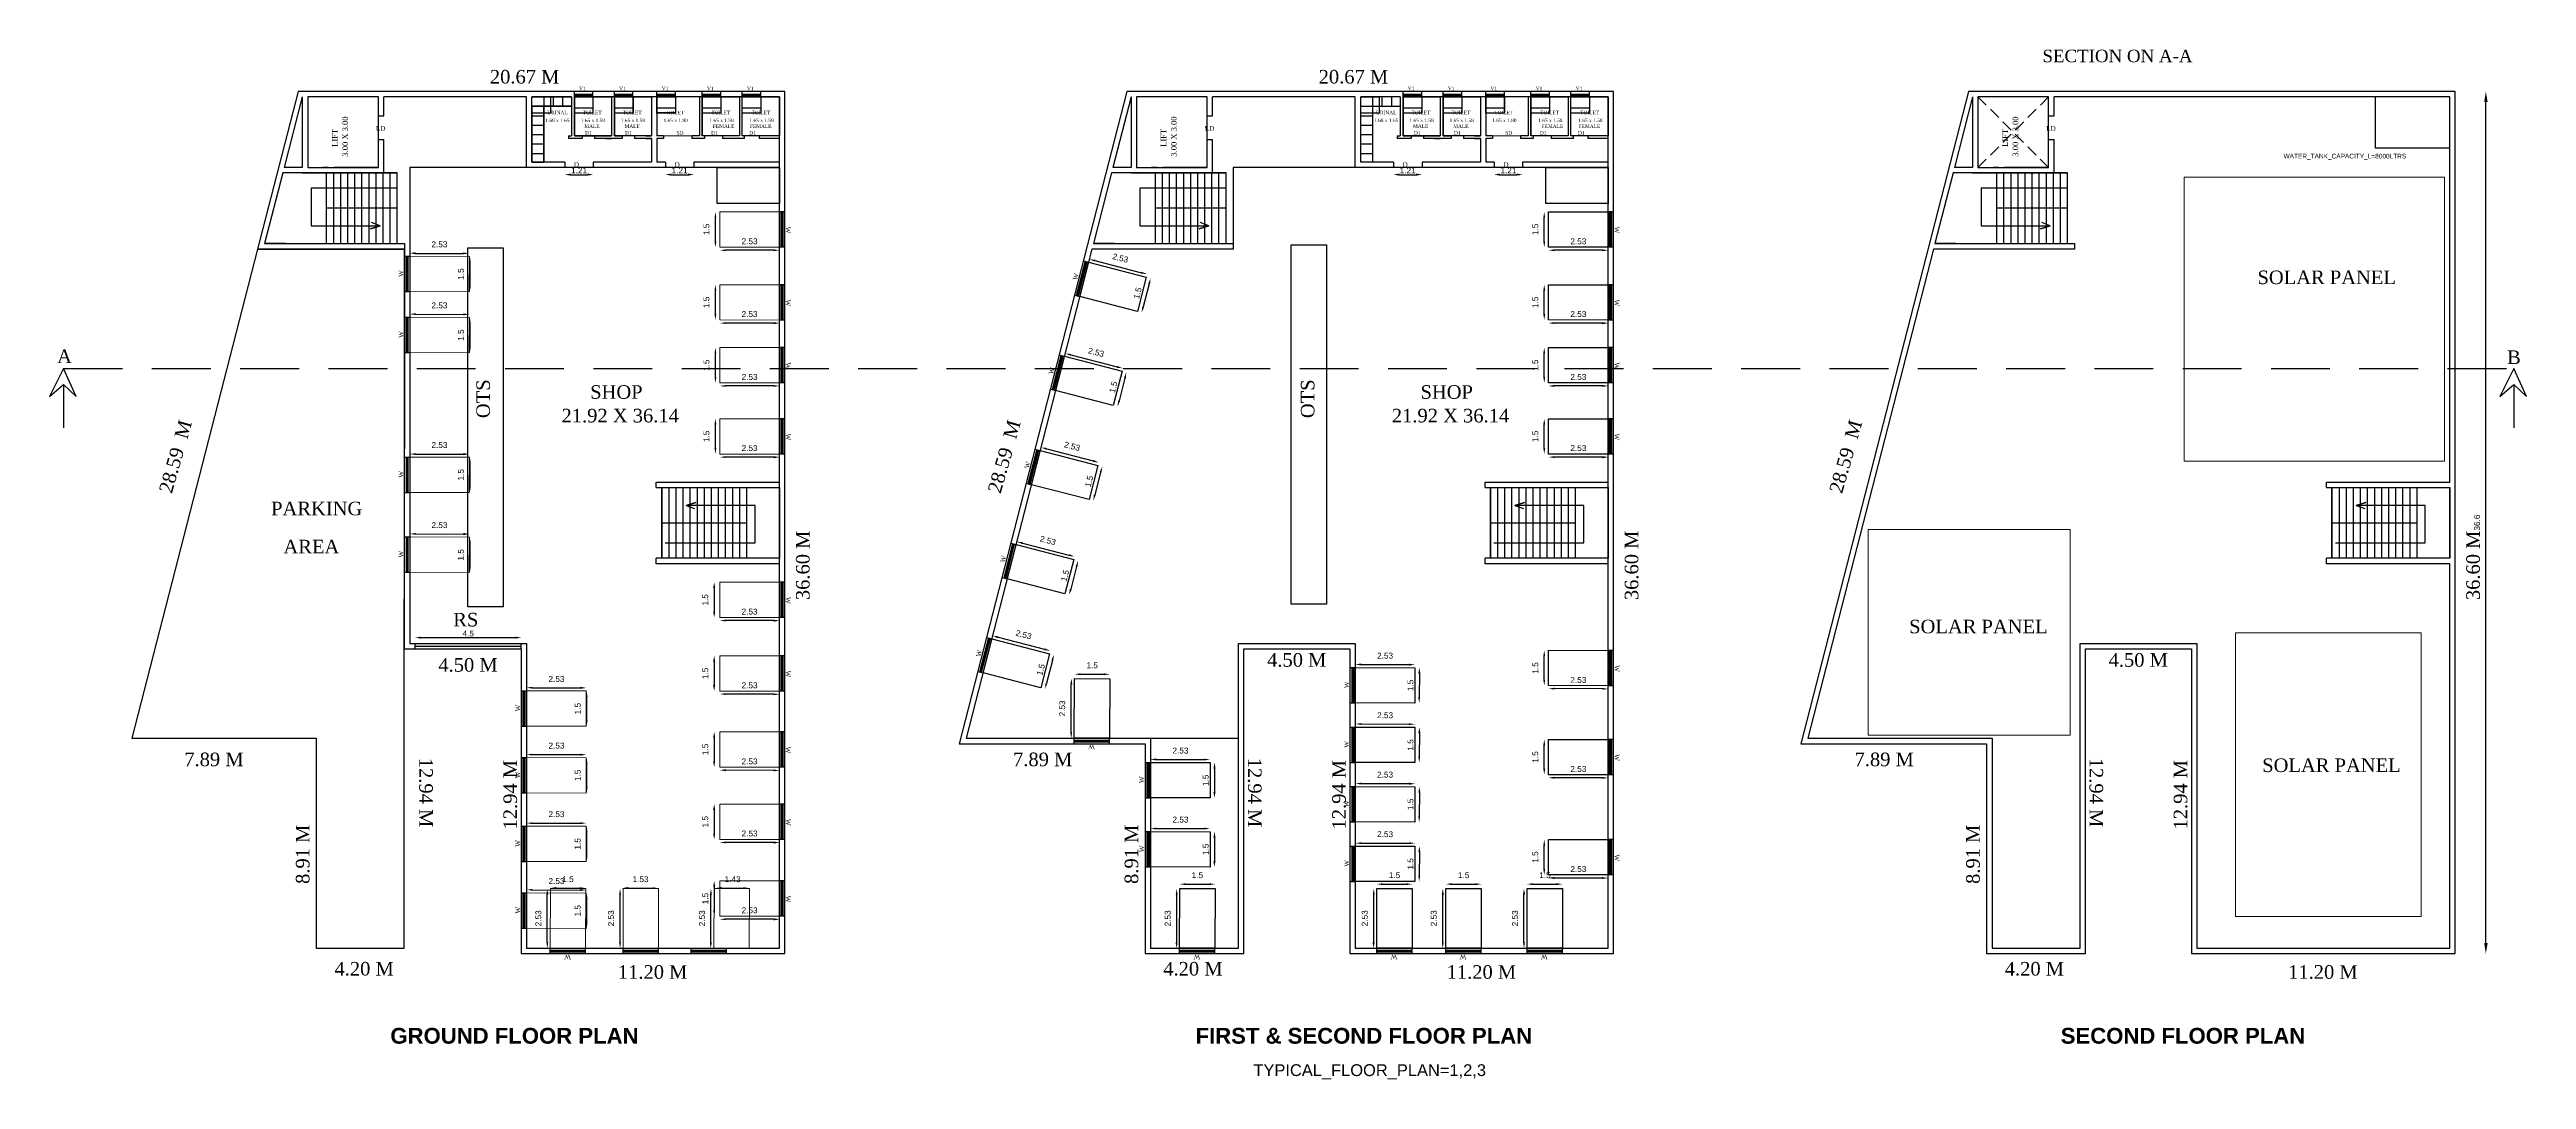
# Model space of a CAD drawing. Header units: metres. Extents: x -56 to 205, y -186 to -77.
# Drawn here: x -56 to 49.2, y -145.4 to -101.6 of the extents above; entities that cross this region are included whole.
import ezdxf
from ezdxf.enums import TextEntityAlignment as Align

# ---------------------------------------------------------------- set-up
doc = ezdxf.new("R2010")
doc.units = ezdxf.units.M
doc.linetypes.add('HIDDEN', pattern=[0.375, 0.25, -0.125])
for name, color, linetype in [('0 @ 1', 7, 'Continuous'), ('BLK_1_FLR_0_BLT_UP_AREA', 1, 'Continuous'), ('BLK_1_FLR_0_BLT_UP_AREA_DEDUCT', 117, 'Continuous'), ('BLK_1_FLR_0_DRINKING_WATER', 10, 'Continuous'), ('BLK_1_FLR_0_EXIT_WIDTH_DOOR', 2, 'Continuous'), ('BLK_1_FLR_0_LIFT_1', 30, 'Continuous'), ('BLK_1_FLR_0_REGULAR_ROOM_1', 117, 'Continuous'), ('BLK_1_FLR_0_STILT_PARKING_DEDUCT', 1, 'Continuous'), ('BLK_1_FLR_0_URINAL', 10, 'Continuous'), ('BLK_1_FLR_0_WATER_CLOSET', 30, 'Continuous'), ('BLK_1_FLR_1_BLT_UP_AREA', 1, 'Continuous'), ('BLK_1_FLR_1_BLT_UP_AREA_DEDUCT', 117, 'Continuous'), ('BLK_1_FLR_1_DRINKING_WATER', 10, 'Continuous'), ('BLK_1_FLR_1_EXIT_WIDTH_DOOR', 2, 'Continuous'), ('BLK_1_FLR_1_LIFT_1', 30, 'Continuous'), ('BLK_1_FLR_1_REGULAR_ROOM_1', 2, 'Continuous'), ('BLK_1_FLR_1_ROOM_1_LIGHT_VENTILATION_1', 232, 'Continuous'), ('BLK_1_FLR_1_WATER_CLOSET', 223, 'Continuous'), ('BLK_1_FLR_4_ROOF_AREA', 2, 'Continuous'), ('TOILET_VENTILATION', 30, 'Continuous'), ('WATER_TANK_CALCULATION', 150, 'Continuous')]:
    doc.layers.add(name, color=color, linetype=linetype)
for name, color, linetype, lineweight in [('BLK_1_FLR_0_ROOM_1_LIGHT_VENTILATION_1', 232, 'Continuous', 0), ('BLK_1_FLR_0_STILT_PARKING', 7, 'Continuous', 0), ('BLK_1_FLR_0_WASH', 7, 'Continuous', 0), ('BLK_1_FLR_1_SP_WC', 7, 'Continuous', 18), ('BLK_1_FLR_1_URINAL', 7, 'Continuous', 18), ('BLK_1_FLR_1_WASH', 243, 'Continuous', 5), ('SOLAR_PANEL', 7, 'Continuous', 0)]:
    doc.layers.add(name, color=color, linetype=linetype, lineweight=lineweight)
doc.styles.add('ANAND', font='times.ttf')
doc.styles.add('ED', font='GOTHIC.TTF')
doc.styles.get("Standard").update_dxf_attribs({"font": 'arial.ttf', "height": 0.25})
doc.styles.add('style1', font='times.ttf', dxfattribs={"height": 0.5})
doc.styles.add('X', font='times.ttf')
doc.dimstyles.new('ISO-25', dxfattribs={"dimtxt": 0.5, "dimasz": 0.45, "dimexe": 1.25, "dimexo": 0.625, "dimgap": 0.25, "dimtad": 1, "dimdsep": 46, "dimtxsty": 'Standard', "dimcen": 2.5, "dimse1": 1, "dimse2": 1, "dimadec": 0, "dimazin": 0, "dimtfac": 1, "dimtmove": 0, "dimatfit": 3, "dimfxl": 0, "dimarcsym": 0})

# ---------------------------------------------------------------- blocks, each defined once
blk = doc.blocks.new('*D22')
at = {"layer": 'BLK_1_FLR_0_ROOM_1_LIGHT_VENTILATION_1', "color": 0, "lineweight": -2}
blk.add_line((-25.29, -118.93), (-27.32, -118.93), dxfattribs=at)
at = {"layer": 'BLK_1_FLR_0_ROOM_1_LIGHT_VENTILATION_1', "color": 0}
for points in [[(-27.32, -118.89), (-27.32, -118.97), (-27.57, -118.93)], [(-25.29, -118.89), (-25.29, -118.98), (-25.04, -118.93)]]:
    blk.add_solid(points, dxfattribs=at)
at = {"layer": 'DEFPOINTS', "color": 0}
for p in [(-27.57, -118.8), (-25.04, -118.8), (-27.57, -118.93)]:
    blk.add_point(p, dxfattribs=at)
at = {"layer": 'BLK_1_FLR_0_ROOM_1_LIGHT_VENTILATION_1', "color": 0, "insert": (-26.31, -118.55), "char_height": 0.25, "attachment_point": 5, "rotation": 359.877}
blk.add_mtext('2.53', dxfattribs=at)
blk = doc.blocks.new('*D23')
at = {"layer": 'BLK_1_FLR_0_ROOM_1_LIGHT_VENTILATION_1', "color": 0, "lineweight": -2}
blk.add_line((-27.76, -118.55), (-27.76, -117.55), dxfattribs=at)
at = {"layer": 'BLK_1_FLR_0_ROOM_1_LIGHT_VENTILATION_1', "color": 0}
for points in [[(-27.8, -117.55), (-27.72, -117.55), (-27.76, -117.3)], [(-27.8, -118.55), (-27.72, -118.55), (-27.76, -118.8)]]:
    blk.add_solid(points, dxfattribs=at)
at = {"layer": 'DEFPOINTS', "color": 0}
for p in [(-27.76, -117.3), (-27.57, -117.3), (-27.57, -118.8)]:
    blk.add_point(p, dxfattribs=at)
at = {"layer": 'BLK_1_FLR_0_ROOM_1_LIGHT_VENTILATION_1', "color": 0, "insert": (-28.14, -118.05), "char_height": 0.25, "attachment_point": 5, "rotation": 89.8768}
blk.add_mtext('1.5', dxfattribs=at)
blk = doc.blocks.new('*D24')
at = {"layer": 'BLK_1_FLR_0_ROOM_1_LIGHT_VENTILATION_1', "color": 0, "lineweight": -2}
blk.add_line((-25.29, -115.91), (-27.32, -115.91), dxfattribs=at)
at = {"layer": 'BLK_1_FLR_0_ROOM_1_LIGHT_VENTILATION_1', "color": 0}
for points in [[(-27.32, -115.87), (-27.32, -115.95), (-27.57, -115.91)], [(-25.29, -115.87), (-25.29, -115.95), (-25.04, -115.91)]]:
    blk.add_solid(points, dxfattribs=at)
at = {"layer": 'DEFPOINTS', "color": 0}
for p in [(-27.57, -115.78), (-27.57, -115.91), (-25.04, -115.78)]:
    blk.add_point(p, dxfattribs=at)
at = {"layer": 'BLK_1_FLR_0_ROOM_1_LIGHT_VENTILATION_1', "color": 0, "insert": (-26.31, -115.53), "char_height": 0.25, "attachment_point": 5, "rotation": 359.877}
blk.add_mtext('2.53', dxfattribs=at)
blk = doc.blocks.new('*D25')
at = {"layer": 'BLK_1_FLR_0_ROOM_1_LIGHT_VENTILATION_1', "color": 0, "lineweight": -2}
blk.add_line((-27.76, -115.53), (-27.76, -114.53), dxfattribs=at)
at = {"layer": 'BLK_1_FLR_0_ROOM_1_LIGHT_VENTILATION_1', "color": 0}
for points in [[(-27.8, -114.53), (-27.72, -114.53), (-27.76, -114.28)], [(-27.8, -115.53), (-27.72, -115.53), (-27.76, -115.78)]]:
    blk.add_solid(points, dxfattribs=at)
at = {"layer": 'DEFPOINTS', "color": 0}
for p in [(-27.76, -114.28), (-27.57, -114.28), (-27.57, -115.78)]:
    blk.add_point(p, dxfattribs=at)
at = {"layer": 'BLK_1_FLR_0_ROOM_1_LIGHT_VENTILATION_1', "color": 0, "insert": (-28.14, -115.03), "char_height": 0.25, "attachment_point": 5, "rotation": 89.8768}
blk.add_mtext('1.5', dxfattribs=at)
blk = doc.blocks.new('*D26')
at = {"layer": 'BLK_1_FLR_0_ROOM_1_LIGHT_VENTILATION_1', "color": 0, "lineweight": -2}
blk.add_line((-25.29, -113.24), (-27.32, -113.24), dxfattribs=at)
at = {"layer": 'BLK_1_FLR_0_ROOM_1_LIGHT_VENTILATION_1', "color": 0}
for points in [[(-27.32, -113.2), (-27.32, -113.28), (-27.57, -113.24)], [(-25.29, -113.2), (-25.29, -113.29), (-25.04, -113.24)]]:
    blk.add_solid(points, dxfattribs=at)
at = {"layer": 'DEFPOINTS', "color": 0}
for p in [(-27.57, -113.11), (-27.57, -113.24), (-25.04, -113.11)]:
    blk.add_point(p, dxfattribs=at)
at = {"layer": 'BLK_1_FLR_0_ROOM_1_LIGHT_VENTILATION_1', "color": 0, "insert": (-26.31, -112.86), "char_height": 0.25, "attachment_point": 5, "rotation": 359.877}
blk.add_mtext('2.53', dxfattribs=at)
blk = doc.blocks.new('*D27')
at = {"layer": 'BLK_1_FLR_0_ROOM_1_LIGHT_VENTILATION_1', "color": 0, "lineweight": -2}
blk.add_line((-27.76, -112.86), (-27.76, -111.86), dxfattribs=at)
at = {"layer": 'BLK_1_FLR_0_ROOM_1_LIGHT_VENTILATION_1', "color": 0}
for points in [[(-27.8, -111.86), (-27.72, -111.86), (-27.76, -111.61)], [(-27.8, -112.86), (-27.72, -112.86), (-27.76, -113.11)]]:
    blk.add_solid(points, dxfattribs=at)
at = {"layer": 'DEFPOINTS', "color": 0}
for p in [(-27.76, -111.61), (-27.57, -111.61), (-27.57, -113.11)]:
    blk.add_point(p, dxfattribs=at)
at = {"layer": 'BLK_1_FLR_0_ROOM_1_LIGHT_VENTILATION_1', "color": 0, "insert": (-28.14, -112.36), "char_height": 0.25, "attachment_point": 5, "rotation": 89.8768}
blk.add_mtext('1.5', dxfattribs=at)
blk = doc.blocks.new('*D28')
at = {"layer": 'BLK_1_FLR_0_ROOM_1_LIGHT_VENTILATION_1', "color": 0, "lineweight": -2}
blk.add_line((-25.29, -110.15), (-27.32, -110.15), dxfattribs=at)
at = {"layer": 'BLK_1_FLR_0_ROOM_1_LIGHT_VENTILATION_1', "color": 0}
for points in [[(-27.32, -110.11), (-27.32, -110.19), (-27.57, -110.15)], [(-25.29, -110.11), (-25.29, -110.19), (-25.04, -110.15)]]:
    blk.add_solid(points, dxfattribs=at)
at = {"layer": 'DEFPOINTS', "color": 0}
for p in [(-27.57, -110.02), (-27.57, -110.15), (-25.04, -110.02)]:
    blk.add_point(p, dxfattribs=at)
at = {"layer": 'BLK_1_FLR_0_ROOM_1_LIGHT_VENTILATION_1', "color": 0, "insert": (-26.31, -109.77), "char_height": 0.25, "attachment_point": 5, "rotation": 359.877}
blk.add_mtext('2.53', dxfattribs=at)
blk = doc.blocks.new('*D29')
at = {"layer": 'BLK_1_FLR_0_ROOM_1_LIGHT_VENTILATION_1', "color": 0, "lineweight": -2}
blk.add_line((-27.76, -109.77), (-27.76, -108.77), dxfattribs=at)
at = {"layer": 'BLK_1_FLR_0_ROOM_1_LIGHT_VENTILATION_1', "color": 0}
for points in [[(-27.8, -108.77), (-27.72, -108.77), (-27.76, -108.52)], [(-27.8, -109.77), (-27.72, -109.77), (-27.76, -110.02)]]:
    blk.add_solid(points, dxfattribs=at)
at = {"layer": 'DEFPOINTS', "color": 0}
for p in [(-27.76, -108.52), (-27.57, -108.52), (-27.57, -110.02)]:
    blk.add_point(p, dxfattribs=at)
at = {"layer": 'BLK_1_FLR_0_ROOM_1_LIGHT_VENTILATION_1', "color": 0, "insert": (-28.14, -109.26), "char_height": 0.25, "attachment_point": 5, "rotation": 89.8768}
blk.add_mtext('1.5', dxfattribs=at)
blk = doc.blocks.new('*D30')
at = {"layer": 'BLK_1_FLR_1_ROOM_1_LIGHT_VENTILATION_1', "color": 0, "lineweight": -2}
blk.add_line((-11.64, -110.59), (-9.67, -111.1), dxfattribs=at)
at = {"layer": 'BLK_1_FLR_1_ROOM_1_LIGHT_VENTILATION_1', "color": 0}
for points in [[(-11.63, -110.55), (-11.65, -110.63), (-11.88, -110.53)], [(-9.66, -111.06), (-9.68, -111.14), (-9.43, -111.16)]]:
    blk.add_solid(points, dxfattribs=at)
at = {"layer": 'DEFPOINTS', "color": 0}
for p in [(-11.91, -110.66), (-9.46, -111.29), (-9.43, -111.16)]:
    blk.add_point(p, dxfattribs=at)
at = {"layer": 'BLK_1_FLR_1_ROOM_1_LIGHT_VENTILATION_1', "color": 0, "insert": (-10.56, -110.48), "char_height": 0.25, "attachment_point": 5, "rotation": 345.472}
blk.add_mtext('2.53', dxfattribs=at)
blk = doc.blocks.new('*D31')
at = {"layer": 'BLK_1_FLR_1_ROOM_1_LIGHT_VENTILATION_1', "color": 0, "lineweight": -2}
blk.add_line((-9.34, -111.58), (-9.59, -112.55), dxfattribs=at)
at = {"layer": 'BLK_1_FLR_1_ROOM_1_LIGHT_VENTILATION_1', "color": 0}
for points in [[(-9.38, -111.57), (-9.3, -111.59), (-9.28, -111.34)], [(-9.63, -112.54), (-9.55, -112.56), (-9.66, -112.79)]]:
    blk.add_solid(points, dxfattribs=at)
at = {"layer": 'DEFPOINTS', "color": 0}
for p in [(-9.46, -111.29), (-9.84, -112.74), (-9.66, -112.79)]:
    blk.add_point(p, dxfattribs=at)
at = {"layer": 'BLK_1_FLR_1_ROOM_1_LIGHT_VENTILATION_1', "color": 0, "insert": (-9.83, -111.97), "char_height": 0.25, "attachment_point": 5, "rotation": 75.4718}
blk.add_mtext('1.5', dxfattribs=at)
blk = doc.blocks.new('*D32')
at = {"layer": 'BLK_1_FLR_1_ROOM_1_LIGHT_VENTILATION_1', "color": 0, "lineweight": -2}
blk.add_line((-12.66, -114.59), (-10.7, -115.1), dxfattribs=at)
at = {"layer": 'BLK_1_FLR_1_ROOM_1_LIGHT_VENTILATION_1', "color": 0}
for points in [[(-12.65, -114.55), (-12.67, -114.63), (-12.91, -114.53)], [(-10.69, -115.06), (-10.71, -115.14), (-10.46, -115.16)]]:
    blk.add_solid(points, dxfattribs=at)
at = {"layer": 'DEFPOINTS', "color": 0}
for p in [(-12.94, -114.65), (-10.49, -115.29), (-10.46, -115.16)]:
    blk.add_point(p, dxfattribs=at)
at = {"layer": 'BLK_1_FLR_1_ROOM_1_LIGHT_VENTILATION_1', "color": 0, "insert": (-11.59, -114.48), "char_height": 0.25, "attachment_point": 5, "rotation": 345.472}
blk.add_mtext('2.53', dxfattribs=at)
blk = doc.blocks.new('*D33')
at = {"layer": 'BLK_1_FLR_1_ROOM_1_LIGHT_VENTILATION_1', "color": 0, "lineweight": -2}
blk.add_line((-10.37, -115.58), (-10.62, -116.54), dxfattribs=at)
at = {"layer": 'BLK_1_FLR_1_ROOM_1_LIGHT_VENTILATION_1', "color": 0}
for points in [[(-10.41, -115.57), (-10.33, -115.59), (-10.31, -115.33)], [(-10.66, -116.53), (-10.58, -116.55), (-10.68, -116.79)]]:
    blk.add_solid(points, dxfattribs=at)
at = {"layer": 'DEFPOINTS', "color": 0}
for p in [(-10.49, -115.29), (-10.86, -116.74), (-10.68, -116.79)]:
    blk.add_point(p, dxfattribs=at)
at = {"layer": 'BLK_1_FLR_1_ROOM_1_LIGHT_VENTILATION_1', "color": 0, "insert": (-10.86, -115.96), "char_height": 0.25, "attachment_point": 5, "rotation": 75.4718}
blk.add_mtext('1.5', dxfattribs=at)
blk = doc.blocks.new('*D34')
at = {"layer": 'BLK_1_FLR_1_ROOM_1_LIGHT_VENTILATION_1', "color": 0, "lineweight": -2}
blk.add_line((-13.69, -118.58), (-11.72, -119.09), dxfattribs=at)
at = {"layer": 'BLK_1_FLR_1_ROOM_1_LIGHT_VENTILATION_1', "color": 0}
for points in [[(-13.68, -118.54), (-13.7, -118.62), (-13.93, -118.52)], [(-11.71, -119.05), (-11.73, -119.13), (-11.48, -119.16)]]:
    blk.add_solid(points, dxfattribs=at)
at = {"layer": 'DEFPOINTS', "color": 0}
for p in [(-13.97, -118.65), (-11.51, -119.28), (-11.48, -119.16)]:
    blk.add_point(p, dxfattribs=at)
at = {"layer": 'BLK_1_FLR_1_ROOM_1_LIGHT_VENTILATION_1', "color": 0, "insert": (-12.61, -118.47), "char_height": 0.25, "attachment_point": 5, "rotation": 345.472}
blk.add_mtext('2.53', dxfattribs=at)
blk = doc.blocks.new('*D35')
at = {"layer": 'BLK_1_FLR_1_ROOM_1_LIGHT_VENTILATION_1', "color": 0, "lineweight": -2}
blk.add_line((-11.4, -119.57), (-11.65, -120.54), dxfattribs=at)
at = {"layer": 'BLK_1_FLR_1_ROOM_1_LIGHT_VENTILATION_1', "color": 0}
for points in [[(-11.44, -119.56), (-11.36, -119.58), (-11.33, -119.33)], [(-11.69, -120.53), (-11.61, -120.55), (-11.71, -120.78)]]:
    blk.add_solid(points, dxfattribs=at)
at = {"layer": 'DEFPOINTS', "color": 0}
for p in [(-11.51, -119.28), (-11.89, -120.73), (-11.71, -120.78)]:
    blk.add_point(p, dxfattribs=at)
at = {"layer": 'BLK_1_FLR_1_ROOM_1_LIGHT_VENTILATION_1', "color": 0, "insert": (-11.89, -119.96), "char_height": 0.25, "attachment_point": 5, "rotation": 75.4718}
blk.add_mtext('1.5', dxfattribs=at)
blk = doc.blocks.new('*D36')
at = {"layer": 'BLK_1_FLR_1_ROOM_1_LIGHT_VENTILATION_1', "color": 0, "lineweight": -2}
blk.add_line((-14.72, -122.58), (-12.75, -123.09), dxfattribs=at)
at = {"layer": 'BLK_1_FLR_1_ROOM_1_LIGHT_VENTILATION_1', "color": 0}
for points in [[(-14.71, -122.54), (-14.73, -122.62), (-14.96, -122.52)], [(-12.74, -123.05), (-12.76, -123.13), (-12.51, -123.15)]]:
    blk.add_solid(points, dxfattribs=at)
at = {"layer": 'DEFPOINTS', "color": 0}
for p in [(-14.99, -122.64), (-12.54, -123.28), (-12.51, -123.15)]:
    blk.add_point(p, dxfattribs=at)
at = {"layer": 'BLK_1_FLR_1_ROOM_1_LIGHT_VENTILATION_1', "color": 0, "insert": (-13.64, -122.47), "char_height": 0.25, "attachment_point": 5, "rotation": 345.472}
blk.add_mtext('2.53', dxfattribs=at)
blk = doc.blocks.new('*D37')
at = {"layer": 'BLK_1_FLR_1_ROOM_1_LIGHT_VENTILATION_1', "color": 0, "lineweight": -2}
blk.add_line((-12.42, -123.57), (-12.67, -124.54), dxfattribs=at)
at = {"layer": 'BLK_1_FLR_1_ROOM_1_LIGHT_VENTILATION_1', "color": 0}
for points in [[(-12.46, -123.56), (-12.38, -123.58), (-12.36, -123.33)], [(-12.71, -124.53), (-12.63, -124.55), (-12.74, -124.78)]]:
    blk.add_solid(points, dxfattribs=at)
at = {"layer": 'DEFPOINTS', "color": 0}
for p in [(-12.54, -123.28), (-12.92, -124.73), (-12.74, -124.78)]:
    blk.add_point(p, dxfattribs=at)
at = {"layer": 'BLK_1_FLR_1_ROOM_1_LIGHT_VENTILATION_1', "color": 0, "insert": (-12.91, -123.96), "char_height": 0.25, "attachment_point": 5, "rotation": 75.4718}
blk.add_mtext('1.5', dxfattribs=at)
blk = doc.blocks.new('*D38')
at = {"layer": 'BLK_1_FLR_1_ROOM_1_LIGHT_VENTILATION_1', "color": 0, "lineweight": -2}
blk.add_line((-15.75, -126.58), (-13.78, -127.09), dxfattribs=at)
at = {"layer": 'BLK_1_FLR_1_ROOM_1_LIGHT_VENTILATION_1', "color": 0}
for points in [[(-15.74, -126.54), (-15.76, -126.62), (-15.99, -126.51)], [(-13.77, -127.05), (-13.79, -127.13), (-13.54, -127.15)]]:
    blk.add_solid(points, dxfattribs=at)
at = {"layer": 'DEFPOINTS', "color": 0}
for p in [(-16.02, -126.64), (-13.57, -127.28), (-13.54, -127.15)]:
    blk.add_point(p, dxfattribs=at)
at = {"layer": 'BLK_1_FLR_1_ROOM_1_LIGHT_VENTILATION_1', "color": 0, "insert": (-14.67, -126.47), "char_height": 0.25, "attachment_point": 5, "rotation": 345.472}
blk.add_mtext('2.53', dxfattribs=at)
blk = doc.blocks.new('*D39')
at = {"layer": 'BLK_1_FLR_1_ROOM_1_LIGHT_VENTILATION_1', "color": 0, "lineweight": -2}
blk.add_line((-13.45, -127.56), (-13.7, -128.53), dxfattribs=at)
at = {"layer": 'BLK_1_FLR_1_ROOM_1_LIGHT_VENTILATION_1', "color": 0}
for points in [[(-13.49, -127.55), (-13.41, -127.57), (-13.39, -127.32)], [(-13.74, -128.52), (-13.66, -128.54), (-13.76, -128.77)]]:
    blk.add_solid(points, dxfattribs=at)
at = {"layer": 'DEFPOINTS', "color": 0}
for p in [(-13.57, -127.28), (-13.95, -128.73), (-13.76, -128.77)]:
    blk.add_point(p, dxfattribs=at)
at = {"layer": 'BLK_1_FLR_1_ROOM_1_LIGHT_VENTILATION_1', "color": 0, "insert": (-13.94, -127.95), "char_height": 0.25, "attachment_point": 5, "rotation": 75.4718}
blk.add_mtext('1.5', dxfattribs=at)
blk = doc.blocks.new('*D40')
at = {"layer": 'BLK_1_FLR_1_ROOM_1_LIGHT_VENTILATION_1', "color": 0, "lineweight": -2}
blk.add_line((-12.65, -130.62), (-12.65, -128.58), dxfattribs=at)
at = {"layer": 'BLK_1_FLR_1_ROOM_1_LIGHT_VENTILATION_1', "color": 0}
for points in [[(-12.69, -128.58), (-12.6, -128.58), (-12.64, -128.33)], [(-12.69, -130.62), (-12.61, -130.62), (-12.65, -130.87)]]:
    blk.add_solid(points, dxfattribs=at)
at = {"layer": 'DEFPOINTS', "color": 0}
for p in [(-12.64, -128.33), (-12.51, -128.33), (-12.52, -130.87)]:
    blk.add_point(p, dxfattribs=at)
at = {"layer": 'BLK_1_FLR_1_ROOM_1_LIGHT_VENTILATION_1', "color": 0, "insert": (-13.03, -129.6), "char_height": 0.25, "attachment_point": 5, "rotation": 89.877}
blk.add_mtext('2.53', dxfattribs=at)
blk = doc.blocks.new('*D41')
at = {"layer": 'BLK_1_FLR_1_ROOM_1_LIGHT_VENTILATION_1', "color": 0, "lineweight": -2}
blk.add_line((-12.26, -128.15), (-11.26, -128.15), dxfattribs=at)
at = {"layer": 'BLK_1_FLR_1_ROOM_1_LIGHT_VENTILATION_1', "color": 0}
for points in [[(-12.26, -128.11), (-12.26, -128.19), (-12.51, -128.15)], [(-11.26, -128.11), (-11.26, -128.19), (-11.01, -128.15)]]:
    blk.add_solid(points, dxfattribs=at)
at = {"layer": 'DEFPOINTS', "color": 0}
for p in [(-12.51, -128.33), (-11.01, -128.15), (-11.01, -128.34)]:
    blk.add_point(p, dxfattribs=at)
at = {"layer": 'BLK_1_FLR_1_ROOM_1_LIGHT_VENTILATION_1', "color": 0, "insert": (-11.76, -127.77), "char_height": 0.25, "attachment_point": 5, "rotation": 359.8768}
blk.add_mtext('1.5', dxfattribs=at)
blk = doc.blocks.new('*D42')
at = {"layer": 'BLK_1_FLR_1_ROOM_1_LIGHT_VENTILATION_1', "color": 0, "lineweight": -2}
blk.add_line((0.2, -139.53), (0.2, -137.5), dxfattribs=at)
at = {"layer": 'BLK_1_FLR_1_ROOM_1_LIGHT_VENTILATION_1', "color": 0}
for points in [[(0.16, -137.5), (0.24, -137.5), (0.2, -137.25)], [(0.15, -139.53), (0.24, -139.53), (0.19, -139.78)]]:
    blk.add_solid(points, dxfattribs=at)
at = {"layer": 'DEFPOINTS', "color": 0}
for p in [(0.2, -137.25), (0.33, -137.25), (0.33, -139.78)]:
    blk.add_point(p, dxfattribs=at)
at = {"layer": 'BLK_1_FLR_1_ROOM_1_LIGHT_VENTILATION_1', "color": 0, "insert": (-0.18, -138.51), "char_height": 0.25, "attachment_point": 5, "rotation": 89.877}
blk.add_mtext('2.53', dxfattribs=at)
blk = doc.blocks.new('*D43')
at = {"layer": 'BLK_1_FLR_1_ROOM_1_LIGHT_VENTILATION_1', "color": 0, "lineweight": -2}
blk.add_line((0.58, -137.06), (1.58, -137.06), dxfattribs=at)
at = {"layer": 'BLK_1_FLR_1_ROOM_1_LIGHT_VENTILATION_1', "color": 0}
for points in [[(0.58, -137.02), (0.58, -137.1), (0.33, -137.06)], [(1.58, -137.02), (1.58, -137.1), (1.83, -137.06)]]:
    blk.add_solid(points, dxfattribs=at)
at = {"layer": 'DEFPOINTS', "color": 0}
for p in [(0.33, -137.25), (1.83, -137.06), (1.83, -137.25)]:
    blk.add_point(p, dxfattribs=at)
at = {"layer": 'BLK_1_FLR_1_ROOM_1_LIGHT_VENTILATION_1', "color": 0, "insert": (1.08, -136.68), "char_height": 0.25, "attachment_point": 5, "rotation": 359.8768}
blk.add_mtext('1.5', dxfattribs=at)
blk = doc.blocks.new('*D44')
at = {"layer": 'BLK_1_FLR_1_ROOM_1_LIGHT_VENTILATION_1', "color": 0, "lineweight": -2}
blk.add_line((3.13, -139.53), (3.13, -137.5), dxfattribs=at)
at = {"layer": 'BLK_1_FLR_1_ROOM_1_LIGHT_VENTILATION_1', "color": 0}
for points in [[(3.09, -137.5), (3.18, -137.5), (3.13, -137.25)], [(3.09, -139.53), (3.17, -139.53), (3.13, -139.78)]]:
    blk.add_solid(points, dxfattribs=at)
at = {"layer": 'DEFPOINTS', "color": 0}
for p in [(3.13, -137.25), (3.26, -137.25), (3.26, -139.78)]:
    blk.add_point(p, dxfattribs=at)
at = {"layer": 'BLK_1_FLR_1_ROOM_1_LIGHT_VENTILATION_1', "color": 0, "insert": (2.75, -138.51), "char_height": 0.25, "attachment_point": 5, "rotation": 89.877}
blk.add_mtext('2.53', dxfattribs=at)
blk = doc.blocks.new('*D45')
at = {"layer": 'BLK_1_FLR_1_ROOM_1_LIGHT_VENTILATION_1', "color": 0, "lineweight": -2}
blk.add_line((3.52, -137.06), (4.52, -137.06), dxfattribs=at)
at = {"layer": 'BLK_1_FLR_1_ROOM_1_LIGHT_VENTILATION_1', "color": 0}
for points in [[(3.52, -137.02), (3.52, -137.1), (3.27, -137.06)], [(4.52, -137.02), (4.52, -137.1), (4.77, -137.06)]]:
    blk.add_solid(points, dxfattribs=at)
at = {"layer": 'DEFPOINTS', "color": 0}
for p in [(3.26, -137.25), (4.76, -137.25), (4.77, -137.06)]:
    blk.add_point(p, dxfattribs=at)
at = {"layer": 'BLK_1_FLR_1_ROOM_1_LIGHT_VENTILATION_1', "color": 0, "insert": (4.02, -136.68), "char_height": 0.25, "attachment_point": 5, "rotation": 359.8768}
blk.add_mtext('1.5', dxfattribs=at)
blk = doc.blocks.new('*D46')
at = {"layer": 'BLK_1_FLR_1_ROOM_1_LIGHT_VENTILATION_1', "color": 0, "lineweight": -2}
blk.add_line((6.58, -139.53), (6.58, -137.5), dxfattribs=at)
at = {"layer": 'BLK_1_FLR_1_ROOM_1_LIGHT_VENTILATION_1', "color": 0}
for points in [[(6.54, -137.5), (6.63, -137.5), (6.58, -137.25)], [(6.54, -139.53), (6.62, -139.53), (6.58, -139.78)]]:
    blk.add_solid(points, dxfattribs=at)
at = {"layer": 'DEFPOINTS', "color": 0}
for p in [(6.58, -137.25), (6.71, -137.25), (6.71, -139.78)]:
    blk.add_point(p, dxfattribs=at)
at = {"layer": 'BLK_1_FLR_1_ROOM_1_LIGHT_VENTILATION_1', "color": 0, "insert": (6.2, -138.51), "char_height": 0.25, "attachment_point": 5, "rotation": 89.877}
blk.add_mtext('2.53', dxfattribs=at)
blk = doc.blocks.new('*D47')
at = {"layer": 'BLK_1_FLR_1_ROOM_1_LIGHT_VENTILATION_1', "color": 0, "lineweight": -2}
blk.add_line((6.96, -137.06), (7.96, -137.06), dxfattribs=at)
at = {"layer": 'BLK_1_FLR_1_ROOM_1_LIGHT_VENTILATION_1', "color": 0}
for points in [[(6.96, -137.02), (6.96, -137.1), (6.71, -137.06)], [(7.96, -137.02), (7.96, -137.1), (8.21, -137.06)]]:
    blk.add_solid(points, dxfattribs=at)
at = {"layer": 'DEFPOINTS', "color": 0}
for p in [(6.71, -137.25), (8.21, -137.06), (8.21, -137.25)]:
    blk.add_point(p, dxfattribs=at)
at = {"layer": 'BLK_1_FLR_1_ROOM_1_LIGHT_VENTILATION_1', "color": 0, "insert": (7.47, -136.68), "char_height": 0.25, "attachment_point": 5, "rotation": 359.8768}
blk.add_mtext('1.5', dxfattribs=at)
blk = doc.blocks.new('*D48')
at = {"layer": 'BLK_1_FLR_1_ROOM_1_LIGHT_VENTILATION_1', "color": 0, "lineweight": -2}
blk.add_line((9.91, -136.8), (7.87, -136.8), dxfattribs=at)
at = {"layer": 'BLK_1_FLR_1_ROOM_1_LIGHT_VENTILATION_1', "color": 0}
for points in [[(7.87, -136.75), (7.87, -136.84), (7.62, -136.8)], [(9.91, -136.76), (9.91, -136.84), (10.16, -136.8)]]:
    blk.add_solid(points, dxfattribs=at)
at = {"layer": 'DEFPOINTS', "color": 0}
for p in [(7.62, -136.67), (10.16, -136.67), (7.62, -136.8)]:
    blk.add_point(p, dxfattribs=at)
at = {"layer": 'BLK_1_FLR_1_ROOM_1_LIGHT_VENTILATION_1', "color": 0, "insert": (8.89, -136.42), "char_height": 0.25, "attachment_point": 5, "rotation": 359.877}
blk.add_mtext('2.53', dxfattribs=at)
blk = doc.blocks.new('*D49')
at = {"layer": 'BLK_1_FLR_1_ROOM_1_LIGHT_VENTILATION_1', "color": 0, "lineweight": -2}
blk.add_line((7.44, -136.42), (7.44, -135.42), dxfattribs=at)
at = {"layer": 'BLK_1_FLR_1_ROOM_1_LIGHT_VENTILATION_1', "color": 0}
for points in [[(7.4, -135.42), (7.48, -135.42), (7.44, -135.17)], [(7.4, -136.42), (7.48, -136.42), (7.44, -136.67)]]:
    blk.add_solid(points, dxfattribs=at)
at = {"layer": 'DEFPOINTS', "color": 0}
for p in [(7.44, -135.17), (7.63, -135.17), (7.62, -136.67)]:
    blk.add_point(p, dxfattribs=at)
at = {"layer": 'BLK_1_FLR_1_ROOM_1_LIGHT_VENTILATION_1', "color": 0, "insert": (7.06, -135.91), "char_height": 0.25, "attachment_point": 5, "rotation": 89.8768}
blk.add_mtext('1.5', dxfattribs=at)
blk = doc.blocks.new('*D50')
at = {"layer": 'BLK_1_FLR_1_ROOM_1_LIGHT_VENTILATION_1', "color": 0, "lineweight": -2}
blk.add_line((9.91, -132.55), (7.87, -132.54), dxfattribs=at)
at = {"layer": 'BLK_1_FLR_1_ROOM_1_LIGHT_VENTILATION_1', "color": 0}
for points in [[(7.87, -132.5), (7.87, -132.59), (7.62, -132.54)], [(9.91, -132.51), (9.91, -132.59), (10.16, -132.55)]]:
    blk.add_solid(points, dxfattribs=at)
at = {"layer": 'DEFPOINTS', "color": 0}
for p in [(7.62, -132.41), (7.62, -132.54), (10.16, -132.42)]:
    blk.add_point(p, dxfattribs=at)
at = {"layer": 'BLK_1_FLR_1_ROOM_1_LIGHT_VENTILATION_1', "color": 0, "insert": (8.89, -132.17), "char_height": 0.25, "attachment_point": 5, "rotation": 359.877}
blk.add_mtext('2.53', dxfattribs=at)
blk = doc.blocks.new('*D51')
at = {"layer": 'BLK_1_FLR_1_ROOM_1_LIGHT_VENTILATION_1', "color": 0, "lineweight": -2}
blk.add_line((7.44, -132.16), (7.44, -131.16), dxfattribs=at)
at = {"layer": 'BLK_1_FLR_1_ROOM_1_LIGHT_VENTILATION_1', "color": 0}
for points in [[(7.4, -131.16), (7.48, -131.16), (7.44, -130.91)], [(7.4, -132.16), (7.48, -132.16), (7.44, -132.41)]]:
    blk.add_solid(points, dxfattribs=at)
at = {"layer": 'DEFPOINTS', "color": 0}
for p in [(7.44, -130.91), (7.63, -130.91), (7.62, -132.41)]:
    blk.add_point(p, dxfattribs=at)
at = {"layer": 'BLK_1_FLR_1_ROOM_1_LIGHT_VENTILATION_1', "color": 0, "insert": (7.06, -131.66), "char_height": 0.25, "attachment_point": 5, "rotation": 89.8768}
blk.add_mtext('1.5', dxfattribs=at)
blk = doc.blocks.new('*D52')
at = {"layer": 'BLK_1_FLR_1_ROOM_1_LIGHT_VENTILATION_1', "color": 0, "lineweight": -2}
blk.add_line((9.91, -128.77), (7.87, -128.76), dxfattribs=at)
at = {"layer": 'BLK_1_FLR_1_ROOM_1_LIGHT_VENTILATION_1', "color": 0}
for points in [[(7.87, -128.72), (7.87, -128.8), (7.62, -128.76)], [(9.91, -128.73), (9.91, -128.81), (10.16, -128.77)]]:
    blk.add_solid(points, dxfattribs=at)
at = {"layer": 'DEFPOINTS', "color": 0}
for p in [(7.62, -128.63), (7.62, -128.76), (10.16, -128.64)]:
    blk.add_point(p, dxfattribs=at)
at = {"layer": 'BLK_1_FLR_1_ROOM_1_LIGHT_VENTILATION_1', "color": 0, "insert": (8.89, -128.39), "char_height": 0.25, "attachment_point": 5, "rotation": 359.877}
blk.add_mtext('2.53', dxfattribs=at)
blk = doc.blocks.new('*D53')
at = {"layer": 'BLK_1_FLR_1_ROOM_1_LIGHT_VENTILATION_1', "color": 0, "lineweight": -2}
blk.add_line((7.44, -128.38), (7.44, -127.38), dxfattribs=at)
at = {"layer": 'BLK_1_FLR_1_ROOM_1_LIGHT_VENTILATION_1', "color": 0}
for points in [[(7.4, -127.38), (7.48, -127.38), (7.44, -127.13)], [(7.4, -128.38), (7.48, -128.38), (7.44, -128.63)]]:
    blk.add_solid(points, dxfattribs=at)
at = {"layer": 'DEFPOINTS', "color": 0}
for p in [(7.44, -127.13), (7.63, -127.13), (7.62, -128.63)]:
    blk.add_point(p, dxfattribs=at)
at = {"layer": 'BLK_1_FLR_1_ROOM_1_LIGHT_VENTILATION_1', "color": 0, "insert": (7.06, -127.88), "char_height": 0.25, "attachment_point": 5, "rotation": 89.8768}
blk.add_mtext('1.5', dxfattribs=at)
blk = doc.blocks.new('*D54')
at = {"layer": 'BLK_1_FLR_1_ROOM_1_LIGHT_VENTILATION_1', "color": 0, "lineweight": -2}
blk.add_line((9.91, -118.93), (7.87, -118.93), dxfattribs=at)
at = {"layer": 'BLK_1_FLR_1_ROOM_1_LIGHT_VENTILATION_1', "color": 0}
for points in [[(7.87, -118.89), (7.87, -118.97), (7.62, -118.93)], [(9.91, -118.89), (9.91, -118.98), (10.16, -118.93)]]:
    blk.add_solid(points, dxfattribs=at)
at = {"layer": 'DEFPOINTS', "color": 0}
for p in [(7.62, -118.8), (10.16, -118.8), (7.62, -118.93)]:
    blk.add_point(p, dxfattribs=at)
at = {"layer": 'BLK_1_FLR_1_ROOM_1_LIGHT_VENTILATION_1', "color": 0, "insert": (8.89, -118.55), "char_height": 0.25, "attachment_point": 5, "rotation": 359.877}
blk.add_mtext('2.53', dxfattribs=at)
blk = doc.blocks.new('*D55')
at = {"layer": 'BLK_1_FLR_1_ROOM_1_LIGHT_VENTILATION_1', "color": 0, "lineweight": -2}
blk.add_line((7.44, -118.55), (7.44, -117.55), dxfattribs=at)
at = {"layer": 'BLK_1_FLR_1_ROOM_1_LIGHT_VENTILATION_1', "color": 0}
for points in [[(7.4, -117.55), (7.48, -117.55), (7.44, -117.3)], [(7.4, -118.55), (7.48, -118.55), (7.44, -118.8)]]:
    blk.add_solid(points, dxfattribs=at)
at = {"layer": 'DEFPOINTS', "color": 0}
for p in [(7.44, -117.3), (7.63, -117.3), (7.62, -118.8)]:
    blk.add_point(p, dxfattribs=at)
at = {"layer": 'BLK_1_FLR_1_ROOM_1_LIGHT_VENTILATION_1', "color": 0, "insert": (7.06, -118.05), "char_height": 0.25, "attachment_point": 5, "rotation": 89.8768}
blk.add_mtext('1.5', dxfattribs=at)
blk = doc.blocks.new('*D56')
at = {"layer": 'BLK_1_FLR_1_ROOM_1_LIGHT_VENTILATION_1', "color": 0, "lineweight": -2}
blk.add_line((9.91, -115.91), (7.87, -115.91), dxfattribs=at)
at = {"layer": 'BLK_1_FLR_1_ROOM_1_LIGHT_VENTILATION_1', "color": 0}
for points in [[(7.87, -115.87), (7.87, -115.95), (7.62, -115.91)], [(9.91, -115.87), (9.91, -115.95), (10.16, -115.91)]]:
    blk.add_solid(points, dxfattribs=at)
at = {"layer": 'DEFPOINTS', "color": 0}
for p in [(7.62, -115.78), (7.62, -115.91), (10.16, -115.78)]:
    blk.add_point(p, dxfattribs=at)
at = {"layer": 'BLK_1_FLR_1_ROOM_1_LIGHT_VENTILATION_1', "color": 0, "insert": (8.89, -115.53), "char_height": 0.25, "attachment_point": 5, "rotation": 359.877}
blk.add_mtext('2.53', dxfattribs=at)
blk = doc.blocks.new('*D57')
at = {"layer": 'BLK_1_FLR_1_ROOM_1_LIGHT_VENTILATION_1', "color": 0, "lineweight": -2}
blk.add_line((7.44, -115.53), (7.44, -114.53), dxfattribs=at)
at = {"layer": 'BLK_1_FLR_1_ROOM_1_LIGHT_VENTILATION_1', "color": 0}
for points in [[(7.4, -114.53), (7.48, -114.53), (7.44, -114.28)], [(7.4, -115.53), (7.48, -115.53), (7.44, -115.78)]]:
    blk.add_solid(points, dxfattribs=at)
at = {"layer": 'DEFPOINTS', "color": 0}
for p in [(7.44, -114.28), (7.63, -114.28), (7.62, -115.78)]:
    blk.add_point(p, dxfattribs=at)
at = {"layer": 'BLK_1_FLR_1_ROOM_1_LIGHT_VENTILATION_1', "color": 0, "insert": (7.06, -115.03), "char_height": 0.25, "attachment_point": 5, "rotation": 89.8768}
blk.add_mtext('1.5', dxfattribs=at)
blk = doc.blocks.new('*D58')
at = {"layer": 'BLK_1_FLR_1_ROOM_1_LIGHT_VENTILATION_1', "color": 0, "lineweight": -2}
blk.add_line((9.91, -113.24), (7.87, -113.24), dxfattribs=at)
at = {"layer": 'BLK_1_FLR_1_ROOM_1_LIGHT_VENTILATION_1', "color": 0}
for points in [[(7.87, -113.2), (7.87, -113.28), (7.62, -113.24)], [(9.91, -113.2), (9.91, -113.29), (10.16, -113.24)]]:
    blk.add_solid(points, dxfattribs=at)
at = {"layer": 'DEFPOINTS', "color": 0}
for p in [(7.62, -113.11), (7.62, -113.24), (10.16, -113.11)]:
    blk.add_point(p, dxfattribs=at)
at = {"layer": 'BLK_1_FLR_1_ROOM_1_LIGHT_VENTILATION_1', "color": 0, "insert": (8.89, -112.86), "char_height": 0.25, "attachment_point": 5, "rotation": 359.877}
blk.add_mtext('2.53', dxfattribs=at)
blk = doc.blocks.new('*D59')
at = {"layer": 'BLK_1_FLR_1_ROOM_1_LIGHT_VENTILATION_1', "color": 0, "lineweight": -2}
blk.add_line((7.44, -112.86), (7.44, -111.86), dxfattribs=at)
at = {"layer": 'BLK_1_FLR_1_ROOM_1_LIGHT_VENTILATION_1', "color": 0}
for points in [[(7.4, -111.86), (7.48, -111.86), (7.44, -111.61)], [(7.4, -112.86), (7.48, -112.86), (7.44, -113.11)]]:
    blk.add_solid(points, dxfattribs=at)
at = {"layer": 'DEFPOINTS', "color": 0}
for p in [(7.44, -111.61), (7.63, -111.61), (7.62, -113.11)]:
    blk.add_point(p, dxfattribs=at)
at = {"layer": 'BLK_1_FLR_1_ROOM_1_LIGHT_VENTILATION_1', "color": 0, "insert": (7.06, -112.36), "char_height": 0.25, "attachment_point": 5, "rotation": 89.8768}
blk.add_mtext('1.5', dxfattribs=at)
blk = doc.blocks.new('*D60')
at = {"layer": 'BLK_1_FLR_1_ROOM_1_LIGHT_VENTILATION_1', "color": 0, "lineweight": -2}
blk.add_line((9.91, -110.15), (7.87, -110.15), dxfattribs=at)
at = {"layer": 'BLK_1_FLR_1_ROOM_1_LIGHT_VENTILATION_1', "color": 0}
for points in [[(7.87, -110.11), (7.87, -110.19), (7.62, -110.15)], [(9.91, -110.11), (9.91, -110.19), (10.16, -110.15)]]:
    blk.add_solid(points, dxfattribs=at)
at = {"layer": 'DEFPOINTS', "color": 0}
for p in [(7.62, -110.02), (7.62, -110.15), (10.16, -110.02)]:
    blk.add_point(p, dxfattribs=at)
at = {"layer": 'BLK_1_FLR_1_ROOM_1_LIGHT_VENTILATION_1', "color": 0, "insert": (8.89, -109.77), "char_height": 0.25, "attachment_point": 5, "rotation": 359.877}
blk.add_mtext('2.53', dxfattribs=at)
blk = doc.blocks.new('*D61')
at = {"layer": 'BLK_1_FLR_1_ROOM_1_LIGHT_VENTILATION_1', "color": 0, "lineweight": -2}
blk.add_line((7.44, -109.77), (7.44, -108.77), dxfattribs=at)
at = {"layer": 'BLK_1_FLR_1_ROOM_1_LIGHT_VENTILATION_1', "color": 0}
for points in [[(7.4, -108.77), (7.48, -108.77), (7.44, -108.52)], [(7.4, -109.77), (7.48, -109.77), (7.44, -110.02)]]:
    blk.add_solid(points, dxfattribs=at)
at = {"layer": 'DEFPOINTS', "color": 0}
for p in [(7.44, -108.52), (7.63, -108.52), (7.62, -110.02)]:
    blk.add_point(p, dxfattribs=at)
at = {"layer": 'BLK_1_FLR_1_ROOM_1_LIGHT_VENTILATION_1', "color": 0, "insert": (7.06, -109.26), "char_height": 0.25, "attachment_point": 5, "rotation": 89.8768}
blk.add_mtext('1.5', dxfattribs=at)
blk = doc.blocks.new('*D21')
at = {"color": 0, "lineweight": -2}
blk.add_line((47.43, -139.56), (47.43, -103.86), dxfattribs=at)
at = {"color": 0}
for points in [[(47.36, -103.86), (47.51, -103.86), (47.43, -103.41)], [(47.36, -139.56), (47.51, -139.56), (47.43, -140.01)]]:
    blk.add_solid(points, dxfattribs=at)
at = {"layer": 'DEFPOINTS', "color": 0}
for p in [(46.13, -103.41), (47.43, -103.41), (46.13, -140.01)]:
    blk.add_point(p, dxfattribs=at)
at = {"color": 0, "insert": (47.06, -121.71), "char_height": 0.25, "attachment_point": 5, "rotation": 90}
blk.add_mtext('36.6', dxfattribs=at)
blk = doc.blocks.new('*D62')
at = {"layer": 'BLK_1_FLR_1_ROOM_1_LIGHT_VENTILATION_1', "color": 0, "lineweight": -2}
blk.add_line((-8.17, -139.53), (-8.17, -137.5), dxfattribs=at)
at = {"layer": 'BLK_1_FLR_1_ROOM_1_LIGHT_VENTILATION_1', "color": 0}
for points in [[(-8.21, -137.5), (-8.13, -137.5), (-8.17, -137.25)], [(-8.22, -139.53), (-8.13, -139.53), (-8.17, -139.78)]]:
    blk.add_solid(points, dxfattribs=at)
at = {"layer": 'DEFPOINTS', "color": 0}
for p in [(-8.17, -137.25), (-8.04, -137.25), (-8.04, -139.78)]:
    blk.add_point(p, dxfattribs=at)
at = {"layer": 'BLK_1_FLR_1_ROOM_1_LIGHT_VENTILATION_1', "color": 0, "insert": (-8.55, -138.51), "char_height": 0.25, "attachment_point": 5, "rotation": 89.877}
blk.add_mtext('2.53', dxfattribs=at)
blk = doc.blocks.new('*D63')
at = {"layer": 'BLK_1_FLR_1_ROOM_1_LIGHT_VENTILATION_1', "color": 0, "lineweight": -2}
blk.add_line((-7.79, -137.06), (-6.79, -137.06), dxfattribs=at)
at = {"layer": 'BLK_1_FLR_1_ROOM_1_LIGHT_VENTILATION_1', "color": 0}
for points in [[(-7.79, -137.02), (-7.79, -137.1), (-8.04, -137.06)], [(-6.79, -137.02), (-6.79, -137.1), (-6.54, -137.06)]]:
    blk.add_solid(points, dxfattribs=at)
at = {"layer": 'DEFPOINTS', "color": 0}
for p in [(-8.04, -137.25), (-6.54, -137.06), (-6.54, -137.25)]:
    blk.add_point(p, dxfattribs=at)
at = {"layer": 'BLK_1_FLR_1_ROOM_1_LIGHT_VENTILATION_1', "color": 0, "insert": (-7.29, -136.68), "char_height": 0.25, "attachment_point": 5, "rotation": 359.8768}
blk.add_mtext('1.5', dxfattribs=at)
blk = doc.blocks.new('*D64')
at = {"layer": 'BLK_1_FLR_1_ROOM_1_LIGHT_VENTILATION_1', "color": 0, "lineweight": -2}
blk.add_line((-9.03, -131.77), (-7, -131.77), dxfattribs=at)
at = {"layer": 'BLK_1_FLR_1_ROOM_1_LIGHT_VENTILATION_1', "color": 0}
for points in [[(-9.03, -131.72), (-9.03, -131.81), (-9.28, -131.76)], [(-7, -131.73), (-7, -131.81), (-6.75, -131.77)]]:
    blk.add_solid(points, dxfattribs=at)
at = {"layer": 'DEFPOINTS', "color": 0}
for p in [(-9.28, -131.89), (-6.75, -131.77), (-6.75, -131.9)]:
    blk.add_point(p, dxfattribs=at)
at = {"layer": 'BLK_1_FLR_1_ROOM_1_LIGHT_VENTILATION_1', "color": 0, "insert": (-8.01, -131.39), "char_height": 0.25, "attachment_point": 5, "rotation": 359.877}
blk.add_mtext('2.53', dxfattribs=at)
blk = doc.blocks.new('*D65')
at = {"layer": 'BLK_1_FLR_1_ROOM_1_LIGHT_VENTILATION_1', "color": 0, "lineweight": -2}
blk.add_line((-6.56, -132.15), (-6.57, -133.15), dxfattribs=at)
at = {"layer": 'BLK_1_FLR_1_ROOM_1_LIGHT_VENTILATION_1', "color": 0}
for points in [[(-6.61, -132.15), (-6.52, -132.15), (-6.56, -131.9)], [(-6.61, -133.15), (-6.52, -133.15), (-6.57, -133.4)]]:
    blk.add_solid(points, dxfattribs=at)
at = {"layer": 'DEFPOINTS', "color": 0}
for p in [(-6.75, -131.9), (-6.75, -133.4), (-6.57, -133.4)]:
    blk.add_point(p, dxfattribs=at)
at = {"layer": 'BLK_1_FLR_1_ROOM_1_LIGHT_VENTILATION_1', "color": 0, "insert": (-6.94, -132.65), "char_height": 0.25, "attachment_point": 5, "rotation": 89.8768}
blk.add_mtext('1.5', dxfattribs=at)
blk = doc.blocks.new('*D66')
at = {"layer": 'BLK_1_FLR_1_ROOM_1_LIGHT_VENTILATION_1', "color": 0, "lineweight": -2}
blk.add_line((-9.03, -134.7), (-7, -134.7), dxfattribs=at)
at = {"layer": 'BLK_1_FLR_1_ROOM_1_LIGHT_VENTILATION_1', "color": 0}
for points in [[(-9.03, -134.66), (-9.03, -134.74), (-9.28, -134.7)], [(-7, -134.66), (-7, -134.74), (-6.75, -134.7)]]:
    blk.add_solid(points, dxfattribs=at)
at = {"layer": 'DEFPOINTS', "color": 0}
for p in [(-9.28, -134.83), (-6.75, -134.7), (-6.75, -134.83)]:
    blk.add_point(p, dxfattribs=at)
at = {"layer": 'BLK_1_FLR_1_ROOM_1_LIGHT_VENTILATION_1', "color": 0, "insert": (-8.01, -134.32), "char_height": 0.25, "attachment_point": 5, "rotation": 359.877}
blk.add_mtext('2.53', dxfattribs=at)
blk = doc.blocks.new('*D67')
at = {"layer": 'BLK_1_FLR_1_ROOM_1_LIGHT_VENTILATION_1', "color": 0, "lineweight": -2}
blk.add_line((-6.56, -135.08), (-6.57, -136.08), dxfattribs=at)
at = {"layer": 'BLK_1_FLR_1_ROOM_1_LIGHT_VENTILATION_1', "color": 0}
for points in [[(-6.61, -135.08), (-6.52, -135.08), (-6.56, -134.83)], [(-6.61, -136.08), (-6.52, -136.08), (-6.57, -136.33)]]:
    blk.add_solid(points, dxfattribs=at)
at = {"layer": 'DEFPOINTS', "color": 0}
for p in [(-6.75, -134.83), (-6.75, -136.33), (-6.57, -136.33)]:
    blk.add_point(p, dxfattribs=at)
at = {"layer": 'BLK_1_FLR_1_ROOM_1_LIGHT_VENTILATION_1', "color": 0, "insert": (-6.94, -135.58), "char_height": 0.25, "attachment_point": 5, "rotation": 89.8768}
blk.add_mtext('1.5', dxfattribs=at)
blk = doc.blocks.new('*D68')
at = {"layer": 'BLK_1_FLR_1_ROOM_1_LIGHT_VENTILATION_1', "color": 0, "lineweight": -2}
blk.add_line((-0.33, -127.74), (1.7, -127.74), dxfattribs=at)
at = {"layer": 'BLK_1_FLR_1_ROOM_1_LIGHT_VENTILATION_1', "color": 0}
for points in [[(-0.33, -127.69), (-0.33, -127.78), (-0.58, -127.73)], [(1.7, -127.7), (1.7, -127.78), (1.95, -127.74)]]:
    blk.add_solid(points, dxfattribs=at)
at = {"layer": 'DEFPOINTS', "color": 0}
for p in [(-0.58, -127.87), (1.95, -127.74), (1.95, -127.87)]:
    blk.add_point(p, dxfattribs=at)
at = {"layer": 'BLK_1_FLR_1_ROOM_1_LIGHT_VENTILATION_1', "color": 0, "insert": (0.68, -127.36), "char_height": 0.25, "attachment_point": 5, "rotation": 359.877}
blk.add_mtext('2.53', dxfattribs=at)
blk = doc.blocks.new('*D69')
at = {"layer": 'BLK_1_FLR_1_ROOM_1_LIGHT_VENTILATION_1', "color": 0, "lineweight": -2}
blk.add_line((2.14, -128.12), (2.13, -129.12), dxfattribs=at)
at = {"layer": 'BLK_1_FLR_1_ROOM_1_LIGHT_VENTILATION_1', "color": 0}
for points in [[(2.09, -128.12), (2.18, -128.12), (2.14, -127.87)], [(2.09, -129.12), (2.17, -129.12), (2.13, -129.37)]]:
    blk.add_solid(points, dxfattribs=at)
at = {"layer": 'DEFPOINTS', "color": 0}
for p in [(1.95, -127.87), (1.95, -129.37), (2.13, -129.37)]:
    blk.add_point(p, dxfattribs=at)
at = {"layer": 'BLK_1_FLR_1_ROOM_1_LIGHT_VENTILATION_1', "color": 0, "insert": (1.76, -128.62), "char_height": 0.25, "attachment_point": 5, "rotation": 89.8768}
blk.add_mtext('1.5', dxfattribs=at)
blk = doc.blocks.new('*D70')
at = {"layer": 'BLK_1_FLR_1_ROOM_1_LIGHT_VENTILATION_1', "color": 0, "lineweight": -2}
blk.add_line((-0.33, -130.26), (1.7, -130.27), dxfattribs=at)
at = {"layer": 'BLK_1_FLR_1_ROOM_1_LIGHT_VENTILATION_1', "color": 0}
for points in [[(-0.33, -130.22), (-0.33, -130.3), (-0.58, -130.26)], [(1.7, -130.23), (1.7, -130.31), (1.95, -130.27)]]:
    blk.add_solid(points, dxfattribs=at)
at = {"layer": 'DEFPOINTS', "color": 0}
for p in [(-0.58, -130.39), (1.95, -130.27), (1.95, -130.4)]:
    blk.add_point(p, dxfattribs=at)
at = {"layer": 'BLK_1_FLR_1_ROOM_1_LIGHT_VENTILATION_1', "color": 0, "insert": (0.68, -129.89), "char_height": 0.25, "attachment_point": 5, "rotation": 359.877}
blk.add_mtext('2.53', dxfattribs=at)
blk = doc.blocks.new('*D71')
at = {"layer": 'BLK_1_FLR_1_ROOM_1_LIGHT_VENTILATION_1', "color": 0, "lineweight": -2}
blk.add_line((2.14, -130.65), (2.13, -131.65), dxfattribs=at)
at = {"layer": 'BLK_1_FLR_1_ROOM_1_LIGHT_VENTILATION_1', "color": 0}
for points in [[(2.09, -130.65), (2.18, -130.65), (2.14, -130.4)], [(2.09, -131.65), (2.17, -131.65), (2.13, -131.9)]]:
    blk.add_solid(points, dxfattribs=at)
at = {"layer": 'DEFPOINTS', "color": 0}
for p in [(1.95, -130.4), (1.95, -131.9), (2.13, -131.9)]:
    blk.add_point(p, dxfattribs=at)
at = {"layer": 'BLK_1_FLR_1_ROOM_1_LIGHT_VENTILATION_1', "color": 0, "insert": (1.76, -131.15), "char_height": 0.25, "attachment_point": 5, "rotation": 89.8768}
blk.add_mtext('1.5', dxfattribs=at)
blk = doc.blocks.new('*D72')
at = {"layer": 'BLK_1_FLR_1_ROOM_1_LIGHT_VENTILATION_1', "color": 0, "lineweight": -2}
blk.add_line((-0.33, -132.79), (1.7, -132.79), dxfattribs=at)
at = {"layer": 'BLK_1_FLR_1_ROOM_1_LIGHT_VENTILATION_1', "color": 0}
for points in [[(-0.33, -132.75), (-0.33, -132.83), (-0.58, -132.79)], [(1.7, -132.75), (1.7, -132.84), (1.95, -132.8)]]:
    blk.add_solid(points, dxfattribs=at)
at = {"layer": 'DEFPOINTS', "color": 0}
for p in [(-0.58, -132.92), (1.95, -132.8), (1.95, -132.93)]:
    blk.add_point(p, dxfattribs=at)
at = {"layer": 'BLK_1_FLR_1_ROOM_1_LIGHT_VENTILATION_1', "color": 0, "insert": (0.68, -132.41), "char_height": 0.25, "attachment_point": 5, "rotation": 359.877}
blk.add_mtext('2.53', dxfattribs=at)
blk = doc.blocks.new('*D73')
at = {"layer": 'BLK_1_FLR_1_ROOM_1_LIGHT_VENTILATION_1', "color": 0, "lineweight": -2}
blk.add_line((2.14, -133.18), (2.13, -134.18), dxfattribs=at)
at = {"layer": 'BLK_1_FLR_1_ROOM_1_LIGHT_VENTILATION_1', "color": 0}
for points in [[(2.09, -133.18), (2.18, -133.18), (2.14, -132.93)], [(2.09, -134.18), (2.17, -134.18), (2.13, -134.43)]]:
    blk.add_solid(points, dxfattribs=at)
at = {"layer": 'DEFPOINTS', "color": 0}
for p in [(1.95, -132.93), (1.95, -134.43), (2.13, -134.43)]:
    blk.add_point(p, dxfattribs=at)
at = {"layer": 'BLK_1_FLR_1_ROOM_1_LIGHT_VENTILATION_1', "color": 0, "insert": (1.76, -133.67), "char_height": 0.25, "attachment_point": 5, "rotation": 89.8768}
blk.add_mtext('1.5', dxfattribs=at)
blk = doc.blocks.new('*D74')
at = {"layer": 'BLK_1_FLR_1_ROOM_1_LIGHT_VENTILATION_1', "color": 0, "lineweight": -2}
blk.add_line((-0.33, -135.32), (1.7, -135.32), dxfattribs=at)
at = {"layer": 'BLK_1_FLR_1_ROOM_1_LIGHT_VENTILATION_1', "color": 0}
for points in [[(-0.33, -135.28), (-0.33, -135.36), (-0.58, -135.32)], [(1.7, -135.28), (1.7, -135.36), (1.95, -135.32)]]:
    blk.add_solid(points, dxfattribs=at)
at = {"layer": 'DEFPOINTS', "color": 0}
for p in [(-0.58, -135.45), (1.95, -135.32), (1.95, -135.45)]:
    blk.add_point(p, dxfattribs=at)
at = {"layer": 'BLK_1_FLR_1_ROOM_1_LIGHT_VENTILATION_1', "color": 0, "insert": (0.68, -134.94), "char_height": 0.25, "attachment_point": 5, "rotation": 359.877}
blk.add_mtext('2.53', dxfattribs=at)
blk = doc.blocks.new('*D75')
at = {"layer": 'BLK_1_FLR_1_ROOM_1_LIGHT_VENTILATION_1', "color": 0, "lineweight": -2}
blk.add_line((2.14, -135.7), (2.13, -136.7), dxfattribs=at)
at = {"layer": 'BLK_1_FLR_1_ROOM_1_LIGHT_VENTILATION_1', "color": 0}
for points in [[(2.09, -135.7), (2.18, -135.7), (2.14, -135.45)], [(2.09, -136.7), (2.17, -136.7), (2.13, -136.95)]]:
    blk.add_solid(points, dxfattribs=at)
at = {"layer": 'DEFPOINTS', "color": 0}
for p in [(1.95, -135.45), (1.95, -136.95), (2.13, -136.95)]:
    blk.add_point(p, dxfattribs=at)
at = {"layer": 'BLK_1_FLR_1_ROOM_1_LIGHT_VENTILATION_1', "color": 0, "insert": (1.76, -136.2), "char_height": 0.25, "attachment_point": 5, "rotation": 89.8768}
blk.add_mtext('1.5', dxfattribs=at)
blk = doc.blocks.new('*D79')
at = {"layer": 'BLK_1_FLR_0_EXIT_WIDTH_DOOR', "color": 2, "lineweight": -2, "ltscale": 30}
blk.add_line((-40.26, -126.59), (-36.26, -126.59), dxfattribs=at)
at = {"layer": 'BLK_1_FLR_0_EXIT_WIDTH_DOOR', "color": 2, "ltscale": 30}
for points in [[(-40.26, -126.55), (-40.26, -126.64), (-40.51, -126.59)], [(-36.26, -126.55), (-36.26, -126.64), (-36.01, -126.59)]]:
    blk.add_solid(points, dxfattribs=at)
at = {"layer": 'DEFPOINTS', "color": 0, "ltscale": 30}
for p in [(-40.51, -126.84), (-36.01, -126.59), (-36.01, -126.84)]:
    blk.add_point(p, dxfattribs=at)
at = {"layer": 'BLK_1_FLR_0_EXIT_WIDTH_DOOR', "color": 2, "ltscale": 30, "insert": (-38.26, -126.42), "char_height": 0.25, "attachment_point": 5, "rotation": 0.014}
blk.add_mtext('4.5', dxfattribs=at)
blk = doc.blocks.new('*D105')
at = {"layer": 'BLK_1_FLR_0_ROOM_1_LIGHT_VENTILATION_1', "color": 0, "lineweight": -2}
blk.add_line((-25.29, -125.87), (-27.32, -125.87), dxfattribs=at)
at = {"layer": 'BLK_1_FLR_0_ROOM_1_LIGHT_VENTILATION_1', "color": 0}
for points in [[(-27.32, -125.83), (-27.32, -125.91), (-27.57, -125.87)], [(-25.29, -125.83), (-25.29, -125.92), (-25.04, -125.87)]]:
    blk.add_solid(points, dxfattribs=at)
at = {"layer": 'DEFPOINTS', "color": 0}
for p in [(-27.57, -125.74), (-27.57, -125.87), (-25.04, -125.74)]:
    blk.add_point(p, dxfattribs=at)
at = {"layer": 'BLK_1_FLR_0_ROOM_1_LIGHT_VENTILATION_1', "color": 0, "insert": (-26.31, -125.49), "char_height": 0.25, "attachment_point": 5, "rotation": 359.877}
blk.add_mtext('2.53', dxfattribs=at)
blk = doc.blocks.new('*D106')
at = {"layer": 'BLK_1_FLR_1_EXIT_WIDTH_DOOR', "color": 2, "lineweight": -2, "ltscale": 30}
blk.add_line((1.29, -106.94), (2, -106.94), dxfattribs=at)
at = {"layer": 'BLK_1_FLR_1_EXIT_WIDTH_DOOR', "color": 2, "ltscale": 30}
for points in [[(1.29, -106.89), (1.29, -106.98), (1.04, -106.94)], [(2, -106.89), (2, -106.98), (2.25, -106.94)]]:
    blk.add_solid(points, dxfattribs=at)
at = {"layer": 'DEFPOINTS', "color": 0, "ltscale": 30}
for p in [(1.04, -106.64), (2.25, -106.64), (2.25, -106.94)]:
    blk.add_point(p, dxfattribs=at)
at = {"layer": 'BLK_1_FLR_1_EXIT_WIDTH_DOOR', "color": 2, "ltscale": 30, "insert": (1.64, -106.76), "char_height": 0.25, "attachment_point": 5}
blk.add_mtext('1.21', dxfattribs=at)
blk = doc.blocks.new('*D107')
at = {"layer": 'BLK_1_FLR_1_EXIT_WIDTH_DOOR', "color": 2, "lineweight": -2, "ltscale": 30}
blk.add_line((5.56, -106.94), (6.27, -106.94), dxfattribs=at)
at = {"layer": 'BLK_1_FLR_1_EXIT_WIDTH_DOOR', "color": 2, "ltscale": 30}
for points in [[(5.56, -106.89), (5.56, -106.98), (5.31, -106.94)], [(6.27, -106.89), (6.27, -106.98), (6.52, -106.94)]]:
    blk.add_solid(points, dxfattribs=at)
at = {"layer": 'DEFPOINTS', "color": 0, "ltscale": 30}
for p in [(5.31, -106.64), (6.52, -106.64), (6.52, -106.94)]:
    blk.add_point(p, dxfattribs=at)
at = {"layer": 'BLK_1_FLR_1_EXIT_WIDTH_DOOR', "color": 2, "ltscale": 30, "insert": (5.92, -106.76), "char_height": 0.25, "attachment_point": 5}
blk.add_mtext('1.21', dxfattribs=at)
blk = doc.blocks.new('*D108')
at = {"layer": 'BLK_1_FLR_0_EXIT_WIDTH_DOOR', "color": 2, "lineweight": -2, "ltscale": 30}
blk.add_line((-33.91, -106.94), (-33.2, -106.94), dxfattribs=at)
at = {"layer": 'BLK_1_FLR_0_EXIT_WIDTH_DOOR', "color": 2, "ltscale": 30}
for points in [[(-33.91, -106.89), (-33.91, -106.98), (-34.16, -106.94)], [(-33.2, -106.89), (-33.2, -106.98), (-32.95, -106.94)]]:
    blk.add_solid(points, dxfattribs=at)
at = {"layer": 'DEFPOINTS', "color": 0, "ltscale": 30}
for p in [(-34.16, -106.64), (-32.95, -106.64), (-32.95, -106.94)]:
    blk.add_point(p, dxfattribs=at)
at = {"layer": 'BLK_1_FLR_0_EXIT_WIDTH_DOOR', "color": 2, "ltscale": 30, "insert": (-33.55, -106.76), "char_height": 0.25, "attachment_point": 5}
blk.add_mtext('1.21', dxfattribs=at)
blk = doc.blocks.new('*D109')
at = {"layer": 'BLK_1_FLR_0_EXIT_WIDTH_DOOR', "color": 2, "lineweight": -2, "ltscale": 30}
blk.add_line((-29.63, -106.94), (-28.92, -106.94), dxfattribs=at)
at = {"layer": 'BLK_1_FLR_0_EXIT_WIDTH_DOOR', "color": 2, "ltscale": 30}
for points in [[(-29.63, -106.89), (-29.63, -106.98), (-29.88, -106.94)], [(-28.92, -106.89), (-28.92, -106.98), (-28.67, -106.94)]]:
    blk.add_solid(points, dxfattribs=at)
at = {"layer": 'DEFPOINTS', "color": 0, "ltscale": 30}
for p in [(-29.88, -106.64), (-28.67, -106.64), (-28.67, -106.94)]:
    blk.add_point(p, dxfattribs=at)
at = {"layer": 'BLK_1_FLR_0_EXIT_WIDTH_DOOR', "color": 2, "ltscale": 30, "insert": (-29.28, -106.76), "char_height": 0.25, "attachment_point": 5}
blk.add_mtext('1.21', dxfattribs=at)
blk = doc.blocks.new('*D110')
at = {"layer": 'BLK_1_FLR_0_ROOM_1_LIGHT_VENTILATION_1', "color": 0, "lineweight": -2}
blk.add_line((-34.9, -139.53), (-34.9, -137.5), dxfattribs=at)
at = {"layer": 'BLK_1_FLR_0_ROOM_1_LIGHT_VENTILATION_1', "color": 0}
for points in [[(-34.94, -137.5), (-34.86, -137.5), (-34.9, -137.25)], [(-34.94, -139.53), (-34.86, -139.53), (-34.9, -139.78)]]:
    blk.add_solid(points, dxfattribs=at)
at = {"layer": 'DEFPOINTS', "color": 0}
for p in [(-34.9, -137.25), (-34.77, -137.25), (-34.77, -139.78)]:
    blk.add_point(p, dxfattribs=at)
at = {"layer": 'BLK_1_FLR_0_ROOM_1_LIGHT_VENTILATION_1', "color": 0, "insert": (-35.28, -138.51), "char_height": 0.25, "attachment_point": 5, "rotation": 89.877}
blk.add_mtext('2.53', dxfattribs=at)
blk = doc.blocks.new('*D111')
at = {"layer": 'BLK_1_FLR_0_ROOM_1_LIGHT_VENTILATION_1', "color": 0, "lineweight": -2}
blk.add_line((-34.52, -137.23), (-33.52, -137.23), dxfattribs=at)
at = {"layer": 'BLK_1_FLR_0_ROOM_1_LIGHT_VENTILATION_1', "color": 0}
for points in [[(-34.52, -137.18), (-34.52, -137.27), (-34.77, -137.23)], [(-33.52, -137.19), (-33.52, -137.27), (-33.27, -137.23)]]:
    blk.add_solid(points, dxfattribs=at)
at = {"layer": 'DEFPOINTS', "color": 0}
for p in [(-34.77, -137.25), (-33.27, -137.23), (-33.27, -137.25)]:
    blk.add_point(p, dxfattribs=at)
at = {"layer": 'BLK_1_FLR_0_ROOM_1_LIGHT_VENTILATION_1', "color": 0, "insert": (-34.02, -136.85), "char_height": 0.25, "attachment_point": 5, "rotation": 359.8768}
blk.add_mtext('1.5', dxfattribs=at)
blk = doc.blocks.new('*D112')
at = {"layer": 'BLK_1_FLR_0_ROOM_1_LIGHT_VENTILATION_1', "color": 0, "lineweight": -2}
blk.add_line((-31.81, -139.53), (-31.81, -137.5), dxfattribs=at)
at = {"layer": 'BLK_1_FLR_0_ROOM_1_LIGHT_VENTILATION_1', "color": 0}
for points in [[(-31.85, -137.5), (-31.77, -137.5), (-31.81, -137.25)], [(-31.85, -139.53), (-31.77, -139.53), (-31.81, -139.78)]]:
    blk.add_solid(points, dxfattribs=at)
at = {"layer": 'DEFPOINTS', "color": 0}
for p in [(-31.81, -137.25), (-31.68, -137.25), (-31.68, -139.78)]:
    blk.add_point(p, dxfattribs=at)
at = {"layer": 'BLK_1_FLR_0_ROOM_1_LIGHT_VENTILATION_1', "color": 0, "insert": (-32.19, -138.51), "char_height": 0.25, "attachment_point": 5, "rotation": 89.877}
blk.add_mtext('2.53', dxfattribs=at)
blk = doc.blocks.new('*D113')
at = {"layer": 'BLK_1_FLR_0_ROOM_1_LIGHT_VENTILATION_1', "color": 0, "lineweight": -2}
blk.add_line((-31.46, -137.23), (-30.43, -137.23), dxfattribs=at)
at = {"layer": 'BLK_1_FLR_0_ROOM_1_LIGHT_VENTILATION_1', "color": 0}
for points in [[(-31.46, -137.18), (-31.46, -137.27), (-31.71, -137.23)], [(-30.43, -137.19), (-30.43, -137.27), (-30.18, -137.23)]]:
    blk.add_solid(points, dxfattribs=at)
at = {"layer": 'DEFPOINTS', "color": 0}
for p in [(-31.71, -137.25), (-30.18, -137.23), (-30.18, -137.25)]:
    blk.add_point(p, dxfattribs=at)
at = {"layer": 'BLK_1_FLR_0_ROOM_1_LIGHT_VENTILATION_1', "color": 0, "insert": (-30.94, -136.85), "char_height": 0.25, "attachment_point": 5, "rotation": 359.8768}
blk.add_mtext('1.53', dxfattribs=at)
blk = doc.blocks.new('*D114')
at = {"layer": 'BLK_1_FLR_0_ROOM_1_LIGHT_VENTILATION_1', "color": 0, "lineweight": -2}
blk.add_line((-27.95, -139.53), (-27.95, -137.5), dxfattribs=at)
at = {"layer": 'BLK_1_FLR_0_ROOM_1_LIGHT_VENTILATION_1', "color": 0}
for points in [[(-27.99, -137.5), (-27.91, -137.5), (-27.95, -137.25)], [(-28, -139.53), (-27.91, -139.53), (-27.96, -139.78)]]:
    blk.add_solid(points, dxfattribs=at)
at = {"layer": 'DEFPOINTS', "color": 0}
for p in [(-27.95, -137.25), (-27.82, -137.25), (-27.83, -139.78)]:
    blk.add_point(p, dxfattribs=at)
at = {"layer": 'BLK_1_FLR_0_ROOM_1_LIGHT_VENTILATION_1', "color": 0, "insert": (-28.33, -138.51), "char_height": 0.25, "attachment_point": 5, "rotation": 89.877}
blk.add_mtext('2.53', dxfattribs=at)
blk = doc.blocks.new('*D115')
at = {"layer": 'BLK_1_FLR_0_ROOM_1_LIGHT_VENTILATION_1', "color": 0, "lineweight": -2}
blk.add_line((-27.5, -137.23), (-26.57, -137.23), dxfattribs=at)
at = {"layer": 'BLK_1_FLR_0_ROOM_1_LIGHT_VENTILATION_1', "color": 0}
for points in [[(-27.5, -137.18), (-27.5, -137.27), (-27.75, -137.23)], [(-26.57, -137.19), (-26.57, -137.27), (-26.32, -137.23)]]:
    blk.add_solid(points, dxfattribs=at)
at = {"layer": 'DEFPOINTS', "color": 0}
for p in [(-27.75, -137.25), (-26.32, -137.23), (-26.32, -137.25)]:
    blk.add_point(p, dxfattribs=at)
at = {"layer": 'BLK_1_FLR_0_ROOM_1_LIGHT_VENTILATION_1', "color": 0, "insert": (-27.03, -136.85), "char_height": 0.25, "attachment_point": 5, "rotation": 359.8768}
blk.add_mtext('1.43', dxfattribs=at)
blk = doc.blocks.new('*D133')
at = {"layer": 'BLK_1_FLR_0_ROOM_1_LIGHT_VENTILATION_1', "color": 0, "lineweight": -2}
blk.add_line((-27.81, -124.49), (-27.81, -125.49), dxfattribs=at)
at = {"layer": 'BLK_1_FLR_0_ROOM_1_LIGHT_VENTILATION_1', "color": 0}
for points in [[(-27.86, -124.49), (-27.77, -124.49), (-27.81, -124.24)], [(-27.86, -125.49), (-27.77, -125.49), (-27.81, -125.74)]]:
    blk.add_solid(points, dxfattribs=at)
at = {"layer": 'DEFPOINTS', "color": 0}
for p in [(-27.57, -124.24), (-27.81, -125.74), (-27.57, -125.74)]:
    blk.add_point(p, dxfattribs=at)
at = {"layer": 'BLK_1_FLR_0_ROOM_1_LIGHT_VENTILATION_1', "color": 0, "insert": (-28.19, -124.99), "char_height": 0.25, "attachment_point": 5, "rotation": 90}
blk.add_mtext('1.5', dxfattribs=at)
blk = doc.blocks.new('*D135')
at = {"layer": 'BLK_1_FLR_0_ROOM_1_LIGHT_VENTILATION_1', "color": 0, "lineweight": -2}
blk.add_line((-25.29, -129), (-27.32, -128.99), dxfattribs=at)
at = {"layer": 'BLK_1_FLR_0_ROOM_1_LIGHT_VENTILATION_1', "color": 0}
for points in [[(-27.32, -128.95), (-27.32, -129.03), (-27.57, -128.99)], [(-25.29, -128.96), (-25.29, -129.04), (-25.04, -129)]]:
    blk.add_solid(points, dxfattribs=at)
at = {"layer": 'DEFPOINTS', "color": 0}
for p in [(-27.57, -128.86), (-27.57, -128.99), (-25.04, -128.87)]:
    blk.add_point(p, dxfattribs=at)
at = {"layer": 'BLK_1_FLR_0_ROOM_1_LIGHT_VENTILATION_1', "color": 0, "insert": (-26.31, -128.62), "char_height": 0.25, "attachment_point": 5, "rotation": 359.877}
blk.add_mtext('2.53', dxfattribs=at)
blk = doc.blocks.new('*D134')
at = {"layer": 'BLK_1_FLR_0_ROOM_1_LIGHT_VENTILATION_1', "color": 0, "lineweight": -2}
blk.add_line((-27.81, -127.61), (-27.81, -128.61), dxfattribs=at)
at = {"layer": 'BLK_1_FLR_0_ROOM_1_LIGHT_VENTILATION_1', "color": 0}
for points in [[(-27.86, -127.61), (-27.77, -127.61), (-27.81, -127.36)], [(-27.86, -128.61), (-27.77, -128.61), (-27.81, -128.86)]]:
    blk.add_solid(points, dxfattribs=at)
at = {"layer": 'DEFPOINTS', "color": 0}
for p in [(-27.57, -127.36), (-27.81, -128.86), (-27.57, -128.86)]:
    blk.add_point(p, dxfattribs=at)
at = {"layer": 'BLK_1_FLR_0_ROOM_1_LIGHT_VENTILATION_1', "color": 0, "insert": (-28.19, -128.11), "char_height": 0.25, "attachment_point": 5, "rotation": 90}
blk.add_mtext('1.5', dxfattribs=at)
blk = doc.blocks.new('*D137')
at = {"layer": 'BLK_1_FLR_0_ROOM_1_LIGHT_VENTILATION_1', "color": 0, "lineweight": -2}
blk.add_line((-25.29, -132.23), (-27.32, -132.22), dxfattribs=at)
at = {"layer": 'BLK_1_FLR_0_ROOM_1_LIGHT_VENTILATION_1', "color": 0}
for points in [[(-27.32, -132.18), (-27.32, -132.27), (-27.57, -132.22)], [(-25.29, -132.19), (-25.29, -132.27), (-25.04, -132.23)]]:
    blk.add_solid(points, dxfattribs=at)
at = {"layer": 'DEFPOINTS', "color": 0}
for p in [(-27.57, -132.09), (-27.57, -132.22), (-25.04, -132.1)]:
    blk.add_point(p, dxfattribs=at)
at = {"layer": 'BLK_1_FLR_0_ROOM_1_LIGHT_VENTILATION_1', "color": 0, "insert": (-26.31, -131.85), "char_height": 0.25, "attachment_point": 5, "rotation": 359.877}
blk.add_mtext('2.53', dxfattribs=at)
blk = doc.blocks.new('*D136')
at = {"layer": 'BLK_1_FLR_0_ROOM_1_LIGHT_VENTILATION_1', "color": 0, "lineweight": -2}
blk.add_line((-27.81, -130.84), (-27.81, -131.84), dxfattribs=at)
at = {"layer": 'BLK_1_FLR_0_ROOM_1_LIGHT_VENTILATION_1', "color": 0}
for points in [[(-27.86, -130.84), (-27.77, -130.84), (-27.81, -130.59)], [(-27.86, -131.84), (-27.77, -131.84), (-27.81, -132.09)]]:
    blk.add_solid(points, dxfattribs=at)
at = {"layer": 'DEFPOINTS', "color": 0}
for p in [(-27.57, -130.59), (-27.81, -132.09), (-27.57, -132.09)]:
    blk.add_point(p, dxfattribs=at)
at = {"layer": 'BLK_1_FLR_0_ROOM_1_LIGHT_VENTILATION_1', "color": 0, "insert": (-28.19, -131.34), "char_height": 0.25, "attachment_point": 5, "rotation": 90}
blk.add_mtext('1.5', dxfattribs=at)
blk = doc.blocks.new('*D139')
at = {"layer": 'BLK_1_FLR_0_ROOM_1_LIGHT_VENTILATION_1', "color": 0, "lineweight": -2}
blk.add_line((-25.29, -135.29), (-27.32, -135.29), dxfattribs=at)
at = {"layer": 'BLK_1_FLR_0_ROOM_1_LIGHT_VENTILATION_1', "color": 0}
for points in [[(-27.32, -135.25), (-27.32, -135.33), (-27.57, -135.29)], [(-25.29, -135.25), (-25.29, -135.34), (-25.04, -135.29)]]:
    blk.add_solid(points, dxfattribs=at)
at = {"layer": 'DEFPOINTS', "color": 0}
for p in [(-27.57, -135.16), (-27.57, -135.29), (-25.04, -135.16)]:
    blk.add_point(p, dxfattribs=at)
at = {"layer": 'BLK_1_FLR_0_ROOM_1_LIGHT_VENTILATION_1', "color": 0, "insert": (-26.31, -134.91), "char_height": 0.25, "attachment_point": 5, "rotation": 359.877}
blk.add_mtext('2.53', dxfattribs=at)
blk = doc.blocks.new('*D138')
at = {"layer": 'BLK_1_FLR_0_ROOM_1_LIGHT_VENTILATION_1', "color": 0, "lineweight": -2}
blk.add_line((-27.81, -133.91), (-27.81, -134.91), dxfattribs=at)
at = {"layer": 'BLK_1_FLR_0_ROOM_1_LIGHT_VENTILATION_1', "color": 0}
for points in [[(-27.86, -133.91), (-27.77, -133.91), (-27.81, -133.66)], [(-27.86, -134.91), (-27.77, -134.91), (-27.81, -135.16)]]:
    blk.add_solid(points, dxfattribs=at)
at = {"layer": 'DEFPOINTS', "color": 0}
for p in [(-27.57, -133.66), (-27.81, -135.16), (-27.57, -135.16)]:
    blk.add_point(p, dxfattribs=at)
at = {"layer": 'BLK_1_FLR_0_ROOM_1_LIGHT_VENTILATION_1', "color": 0, "insert": (-28.19, -134.41), "char_height": 0.25, "attachment_point": 5, "rotation": 90}
blk.add_mtext('1.5', dxfattribs=at)
blk = doc.blocks.new('*D141')
at = {"layer": 'BLK_1_FLR_0_ROOM_1_LIGHT_VENTILATION_1', "color": 0, "lineweight": -2}
blk.add_line((-25.29, -138.55), (-27.32, -138.55), dxfattribs=at)
at = {"layer": 'BLK_1_FLR_0_ROOM_1_LIGHT_VENTILATION_1', "color": 0}
for points in [[(-27.32, -138.51), (-27.32, -138.59), (-27.57, -138.55)], [(-25.29, -138.51), (-25.29, -138.6), (-25.04, -138.55)]]:
    blk.add_solid(points, dxfattribs=at)
at = {"layer": 'DEFPOINTS', "color": 0}
for p in [(-27.57, -138.42), (-27.57, -138.55), (-25.04, -138.42)]:
    blk.add_point(p, dxfattribs=at)
at = {"layer": 'BLK_1_FLR_0_ROOM_1_LIGHT_VENTILATION_1', "color": 0, "insert": (-26.31, -138.17), "char_height": 0.25, "attachment_point": 5, "rotation": 359.877}
blk.add_mtext('2.53', dxfattribs=at)
blk = doc.blocks.new('*D140')
at = {"layer": 'BLK_1_FLR_0_ROOM_1_LIGHT_VENTILATION_1', "color": 0, "lineweight": -2}
blk.add_line((-27.81, -137.17), (-27.81, -138.17), dxfattribs=at)
at = {"layer": 'BLK_1_FLR_0_ROOM_1_LIGHT_VENTILATION_1', "color": 0}
for points in [[(-27.86, -137.17), (-27.77, -137.17), (-27.81, -136.92)], [(-27.86, -138.17), (-27.77, -138.17), (-27.81, -138.42)]]:
    blk.add_solid(points, dxfattribs=at)
at = {"layer": 'DEFPOINTS', "color": 0}
for p in [(-27.57, -136.92), (-27.81, -138.42), (-27.57, -138.42)]:
    blk.add_point(p, dxfattribs=at)
at = {"layer": 'BLK_1_FLR_0_ROOM_1_LIGHT_VENTILATION_1', "color": 0, "insert": (-28.19, -137.67), "char_height": 0.25, "attachment_point": 5, "rotation": 90}
blk.add_mtext('1.5', dxfattribs=at)
blk = doc.blocks.new('*D143')
at = {"layer": 'BLK_1_FLR_0_ROOM_1_LIGHT_VENTILATION_1', "color": 0, "lineweight": -2}
blk.add_line((-35.53, -137.3), (-33.5, -137.31), dxfattribs=at)
at = {"layer": 'BLK_1_FLR_0_ROOM_1_LIGHT_VENTILATION_1', "color": 0}
for points in [[(-35.53, -137.26), (-35.53, -137.34), (-35.78, -137.3)], [(-33.5, -137.26), (-33.5, -137.35), (-33.25, -137.31)]]:
    blk.add_solid(points, dxfattribs=at)
at = {"layer": 'DEFPOINTS', "color": 0}
for p in [(-35.78, -137.43), (-33.25, -137.31), (-33.25, -137.44)]:
    blk.add_point(p, dxfattribs=at)
at = {"layer": 'BLK_1_FLR_0_ROOM_1_LIGHT_VENTILATION_1', "color": 0, "insert": (-34.51, -136.93), "char_height": 0.25, "attachment_point": 5, "rotation": 359.877}
blk.add_mtext('2.53', dxfattribs=at)
blk = doc.blocks.new('*D144')
at = {"layer": 'BLK_1_FLR_0_ROOM_1_LIGHT_VENTILATION_1', "color": 0, "lineweight": -2}
blk.add_line((-33.23, -137.69), (-33.23, -138.69), dxfattribs=at)
at = {"layer": 'BLK_1_FLR_0_ROOM_1_LIGHT_VENTILATION_1', "color": 0}
for points in [[(-33.27, -137.69), (-33.19, -137.69), (-33.23, -137.44)], [(-33.27, -138.69), (-33.19, -138.69), (-33.23, -138.94)]]:
    blk.add_solid(points, dxfattribs=at)
at = {"layer": 'DEFPOINTS', "color": 0}
for p in [(-33.25, -137.44), (-33.25, -138.94), (-33.23, -138.94)]:
    blk.add_point(p, dxfattribs=at)
at = {"layer": 'BLK_1_FLR_0_ROOM_1_LIGHT_VENTILATION_1', "color": 0, "insert": (-33.61, -138.19), "char_height": 0.25, "attachment_point": 5, "rotation": 89.8768}
blk.add_mtext('1.5', dxfattribs=at)
blk = doc.blocks.new('*D145')
at = {"layer": 'BLK_1_FLR_0_ROOM_1_LIGHT_VENTILATION_1', "color": 0, "lineweight": -2}
blk.add_line((-35.53, -134.47), (-33.5, -134.47), dxfattribs=at)
at = {"layer": 'BLK_1_FLR_0_ROOM_1_LIGHT_VENTILATION_1', "color": 0}
for points in [[(-35.53, -134.43), (-35.53, -134.51), (-35.78, -134.47)], [(-33.5, -134.43), (-33.5, -134.51), (-33.25, -134.47)]]:
    blk.add_solid(points, dxfattribs=at)
at = {"layer": 'DEFPOINTS', "color": 0}
for p in [(-35.78, -134.6), (-33.25, -134.47), (-33.25, -134.6)]:
    blk.add_point(p, dxfattribs=at)
at = {"layer": 'BLK_1_FLR_0_ROOM_1_LIGHT_VENTILATION_1', "color": 0, "insert": (-34.51, -134.09), "char_height": 0.25, "attachment_point": 5, "rotation": 359.877}
blk.add_mtext('2.53', dxfattribs=at)
blk = doc.blocks.new('*D146')
at = {"layer": 'BLK_1_FLR_0_ROOM_1_LIGHT_VENTILATION_1', "color": 0, "lineweight": -2}
blk.add_line((-33.23, -134.85), (-33.23, -135.85), dxfattribs=at)
at = {"layer": 'BLK_1_FLR_0_ROOM_1_LIGHT_VENTILATION_1', "color": 0}
for points in [[(-33.27, -134.85), (-33.19, -134.85), (-33.23, -134.6)], [(-33.27, -135.85), (-33.19, -135.85), (-33.23, -136.1)]]:
    blk.add_solid(points, dxfattribs=at)
at = {"layer": 'DEFPOINTS', "color": 0}
for p in [(-33.25, -134.6), (-33.25, -136.1), (-33.23, -136.1)]:
    blk.add_point(p, dxfattribs=at)
at = {"layer": 'BLK_1_FLR_0_ROOM_1_LIGHT_VENTILATION_1', "color": 0, "insert": (-33.61, -135.35), "char_height": 0.25, "attachment_point": 5, "rotation": 89.8768}
blk.add_mtext('1.5', dxfattribs=at)
blk = doc.blocks.new('*D147')
at = {"layer": 'BLK_1_FLR_0_ROOM_1_LIGHT_VENTILATION_1', "color": 0, "lineweight": -2}
blk.add_line((-35.53, -131.56), (-33.5, -131.56), dxfattribs=at)
at = {"layer": 'BLK_1_FLR_0_ROOM_1_LIGHT_VENTILATION_1', "color": 0}
for points in [[(-35.53, -131.52), (-35.53, -131.6), (-35.78, -131.56)], [(-33.5, -131.52), (-33.5, -131.61), (-33.25, -131.56)]]:
    blk.add_solid(points, dxfattribs=at)
at = {"layer": 'DEFPOINTS', "color": 0}
for p in [(-35.78, -131.69), (-33.25, -131.56), (-33.25, -131.69)]:
    blk.add_point(p, dxfattribs=at)
at = {"layer": 'BLK_1_FLR_0_ROOM_1_LIGHT_VENTILATION_1', "color": 0, "insert": (-34.51, -131.18), "char_height": 0.25, "attachment_point": 5, "rotation": 359.877}
blk.add_mtext('2.53', dxfattribs=at)
blk = doc.blocks.new('*D148')
at = {"layer": 'BLK_1_FLR_0_ROOM_1_LIGHT_VENTILATION_1', "color": 0, "lineweight": -2}
blk.add_line((-33.23, -131.95), (-33.23, -132.95), dxfattribs=at)
at = {"layer": 'BLK_1_FLR_0_ROOM_1_LIGHT_VENTILATION_1', "color": 0}
for points in [[(-33.27, -131.95), (-33.19, -131.95), (-33.23, -131.7)], [(-33.27, -132.95), (-33.19, -132.95), (-33.23, -133.2)]]:
    blk.add_solid(points, dxfattribs=at)
at = {"layer": 'DEFPOINTS', "color": 0}
for p in [(-33.25, -131.7), (-33.25, -133.2), (-33.23, -133.2)]:
    blk.add_point(p, dxfattribs=at)
at = {"layer": 'BLK_1_FLR_0_ROOM_1_LIGHT_VENTILATION_1', "color": 0, "insert": (-33.61, -132.44), "char_height": 0.25, "attachment_point": 5, "rotation": 89.8768}
blk.add_mtext('1.5', dxfattribs=at)
blk = doc.blocks.new('*D149')
at = {"layer": 'BLK_1_FLR_0_ROOM_1_LIGHT_VENTILATION_1', "color": 0, "lineweight": -2}
blk.add_line((-35.53, -128.72), (-33.5, -128.73), dxfattribs=at)
at = {"layer": 'BLK_1_FLR_0_ROOM_1_LIGHT_VENTILATION_1', "color": 0}
for points in [[(-35.53, -128.68), (-35.53, -128.76), (-35.78, -128.72)], [(-33.5, -128.68), (-33.5, -128.77), (-33.25, -128.73)]]:
    blk.add_solid(points, dxfattribs=at)
at = {"layer": 'DEFPOINTS', "color": 0}
for p in [(-35.78, -128.85), (-33.25, -128.73), (-33.25, -128.86)]:
    blk.add_point(p, dxfattribs=at)
at = {"layer": 'BLK_1_FLR_0_ROOM_1_LIGHT_VENTILATION_1', "color": 0, "insert": (-34.51, -128.35), "char_height": 0.25, "attachment_point": 5, "rotation": 359.877}
blk.add_mtext('2.53', dxfattribs=at)
blk = doc.blocks.new('*D150')
at = {"layer": 'BLK_1_FLR_0_ROOM_1_LIGHT_VENTILATION_1', "color": 0, "lineweight": -2}
blk.add_line((-33.23, -129.11), (-33.23, -130.11), dxfattribs=at)
at = {"layer": 'BLK_1_FLR_0_ROOM_1_LIGHT_VENTILATION_1', "color": 0}
for points in [[(-33.27, -129.11), (-33.19, -129.11), (-33.23, -128.86)], [(-33.27, -130.11), (-33.19, -130.11), (-33.23, -130.36)]]:
    blk.add_solid(points, dxfattribs=at)
at = {"layer": 'DEFPOINTS', "color": 0}
for p in [(-33.25, -128.86), (-33.25, -130.36), (-33.23, -130.36)]:
    blk.add_point(p, dxfattribs=at)
at = {"layer": 'BLK_1_FLR_0_ROOM_1_LIGHT_VENTILATION_1', "color": 0, "insert": (-33.61, -129.61), "char_height": 0.25, "attachment_point": 5, "rotation": 89.8768}
blk.add_mtext('1.5', dxfattribs=at)
blk = doc.blocks.new('*D151')
at = {"layer": 'BLK_1_FLR_0_ROOM_1_LIGHT_VENTILATION_1', "color": 0, "lineweight": -2}
blk.add_line((-40.49, -122.19), (-38.46, -122.2), dxfattribs=at)
at = {"layer": 'BLK_1_FLR_0_ROOM_1_LIGHT_VENTILATION_1', "color": 0}
for points in [[(-40.49, -122.15), (-40.49, -122.23), (-40.74, -122.19)], [(-38.46, -122.15), (-38.46, -122.24), (-38.21, -122.2)]]:
    blk.add_solid(points, dxfattribs=at)
at = {"layer": 'DEFPOINTS', "color": 0}
for p in [(-40.74, -122.32), (-38.21, -122.2), (-38.21, -122.33)]:
    blk.add_point(p, dxfattribs=at)
at = {"layer": 'BLK_1_FLR_0_ROOM_1_LIGHT_VENTILATION_1', "color": 0, "insert": (-39.48, -121.82), "char_height": 0.25, "attachment_point": 5, "rotation": 359.877}
blk.add_mtext('2.53', dxfattribs=at)
blk = doc.blocks.new('*D152')
at = {"layer": 'BLK_1_FLR_0_ROOM_1_LIGHT_VENTILATION_1', "color": 0, "lineweight": -2}
blk.add_line((-38.19, -122.58), (-38.19, -123.58), dxfattribs=at)
at = {"layer": 'BLK_1_FLR_0_ROOM_1_LIGHT_VENTILATION_1', "color": 0}
for points in [[(-38.23, -122.58), (-38.15, -122.58), (-38.19, -122.33)], [(-38.23, -123.58), (-38.15, -123.58), (-38.19, -123.83)]]:
    blk.add_solid(points, dxfattribs=at)
at = {"layer": 'DEFPOINTS', "color": 0}
for p in [(-38.21, -122.33), (-38.21, -123.83), (-38.19, -123.83)]:
    blk.add_point(p, dxfattribs=at)
at = {"layer": 'BLK_1_FLR_0_ROOM_1_LIGHT_VENTILATION_1', "color": 0, "insert": (-38.57, -123.08), "char_height": 0.25, "attachment_point": 5, "rotation": 89.8768}
blk.add_mtext('1.5', dxfattribs=at)
blk = doc.blocks.new('*D153')
at = {"layer": 'BLK_1_FLR_0_ROOM_1_LIGHT_VENTILATION_1', "color": 0, "lineweight": -2}
blk.add_line((-40.49, -118.8), (-38.46, -118.8), dxfattribs=at)
at = {"layer": 'BLK_1_FLR_0_ROOM_1_LIGHT_VENTILATION_1', "color": 0}
for points in [[(-40.49, -118.76), (-40.49, -118.84), (-40.74, -118.8)], [(-38.46, -118.76), (-38.46, -118.85), (-38.21, -118.8)]]:
    blk.add_solid(points, dxfattribs=at)
at = {"layer": 'DEFPOINTS', "color": 0}
for p in [(-38.21, -118.8), (-40.74, -118.93), (-38.21, -118.93)]:
    blk.add_point(p, dxfattribs=at)
at = {"layer": 'BLK_1_FLR_0_ROOM_1_LIGHT_VENTILATION_1', "color": 0, "insert": (-39.48, -118.42), "char_height": 0.25, "attachment_point": 5, "rotation": 359.877}
blk.add_mtext('2.53', dxfattribs=at)
blk = doc.blocks.new('*D154')
at = {"layer": 'BLK_1_FLR_0_ROOM_1_LIGHT_VENTILATION_1', "color": 0, "lineweight": -2}
blk.add_line((-38.19, -119.18), (-38.19, -120.18), dxfattribs=at)
at = {"layer": 'BLK_1_FLR_0_ROOM_1_LIGHT_VENTILATION_1', "color": 0}
for points in [[(-38.23, -119.18), (-38.15, -119.18), (-38.19, -118.93)], [(-38.23, -120.18), (-38.15, -120.18), (-38.19, -120.43)]]:
    blk.add_solid(points, dxfattribs=at)
at = {"layer": 'DEFPOINTS', "color": 0}
for p in [(-38.21, -118.93), (-38.21, -120.43), (-38.19, -120.43)]:
    blk.add_point(p, dxfattribs=at)
at = {"layer": 'BLK_1_FLR_0_ROOM_1_LIGHT_VENTILATION_1', "color": 0, "insert": (-38.57, -119.68), "char_height": 0.25, "attachment_point": 5, "rotation": 89.8768}
blk.add_mtext('1.5', dxfattribs=at)
blk = doc.blocks.new('*D155')
at = {"layer": 'BLK_1_FLR_0_ROOM_1_LIGHT_VENTILATION_1', "color": 0, "lineweight": -2}
blk.add_line((-40.49, -112.86), (-38.46, -112.87), dxfattribs=at)
at = {"layer": 'BLK_1_FLR_0_ROOM_1_LIGHT_VENTILATION_1', "color": 0}
for points in [[(-40.49, -112.82), (-40.49, -112.9), (-40.74, -112.86)], [(-38.46, -112.83), (-38.46, -112.91), (-38.21, -112.87)]]:
    blk.add_solid(points, dxfattribs=at)
at = {"layer": 'DEFPOINTS', "color": 0}
for p in [(-40.74, -112.99), (-38.21, -112.87), (-38.21, -113)]:
    blk.add_point(p, dxfattribs=at)
at = {"layer": 'BLK_1_FLR_0_ROOM_1_LIGHT_VENTILATION_1', "color": 0, "insert": (-39.48, -112.49), "char_height": 0.25, "attachment_point": 5, "rotation": 359.877}
blk.add_mtext('2.53', dxfattribs=at)
blk = doc.blocks.new('*D156')
at = {"layer": 'BLK_1_FLR_0_ROOM_1_LIGHT_VENTILATION_1', "color": 0, "lineweight": -2}
blk.add_line((-38.19, -113.25), (-38.19, -114.25), dxfattribs=at)
at = {"layer": 'BLK_1_FLR_0_ROOM_1_LIGHT_VENTILATION_1', "color": 0}
for points in [[(-38.23, -113.25), (-38.15, -113.25), (-38.19, -113)], [(-38.23, -114.25), (-38.15, -114.25), (-38.19, -114.5)]]:
    blk.add_solid(points, dxfattribs=at)
at = {"layer": 'DEFPOINTS', "color": 0}
for p in [(-38.21, -113), (-38.21, -114.5), (-38.19, -114.5)]:
    blk.add_point(p, dxfattribs=at)
at = {"layer": 'BLK_1_FLR_0_ROOM_1_LIGHT_VENTILATION_1', "color": 0, "insert": (-38.57, -113.75), "char_height": 0.25, "attachment_point": 5, "rotation": 89.8768}
blk.add_mtext('1.5', dxfattribs=at)
blk = doc.blocks.new('*D157')
at = {"layer": 'BLK_1_FLR_0_ROOM_1_LIGHT_VENTILATION_1', "color": 0, "lineweight": -2}
blk.add_line((-40.49, -110.28), (-38.46, -110.28), dxfattribs=at)
at = {"layer": 'BLK_1_FLR_0_ROOM_1_LIGHT_VENTILATION_1', "color": 0}
for points in [[(-40.49, -110.23), (-40.49, -110.32), (-40.74, -110.27)], [(-38.46, -110.24), (-38.46, -110.32), (-38.21, -110.28)]]:
    blk.add_solid(points, dxfattribs=at)
at = {"layer": 'DEFPOINTS', "color": 0}
for p in [(-40.74, -110.4), (-38.21, -110.28), (-38.21, -110.41)]:
    blk.add_point(p, dxfattribs=at)
at = {"layer": 'BLK_1_FLR_0_ROOM_1_LIGHT_VENTILATION_1', "color": 0, "insert": (-39.48, -109.9), "char_height": 0.25, "attachment_point": 5, "rotation": 359.877}
blk.add_mtext('2.53', dxfattribs=at)
blk = doc.blocks.new('*D158')
at = {"layer": 'BLK_1_FLR_0_ROOM_1_LIGHT_VENTILATION_1', "color": 0, "lineweight": -2}
blk.add_line((-38.19, -110.66), (-38.19, -111.66), dxfattribs=at)
at = {"layer": 'BLK_1_FLR_0_ROOM_1_LIGHT_VENTILATION_1', "color": 0}
for points in [[(-38.23, -110.66), (-38.15, -110.66), (-38.19, -110.41)], [(-38.23, -111.66), (-38.15, -111.66), (-38.19, -111.91)]]:
    blk.add_solid(points, dxfattribs=at)
at = {"layer": 'DEFPOINTS', "color": 0}
for p in [(-38.21, -110.41), (-38.21, -111.91), (-38.19, -111.91)]:
    blk.add_point(p, dxfattribs=at)
at = {"layer": 'BLK_1_FLR_0_ROOM_1_LIGHT_VENTILATION_1', "color": 0, "insert": (-38.57, -111.16), "char_height": 0.25, "attachment_point": 5, "rotation": 89.8768}
blk.add_mtext('1.5', dxfattribs=at)

msp = doc.modelspace()

# ---------------------------------------------------------------- linework, layer by layer
at = {"color": 7}
for p, q in [((-35.7813, -103.63899), (-41.84571, -103.63764)), ((-35.7813, -106.63942), (-35.7813, -103.63899)), ((-35.5513, -106.40942), (-35.5513, -103.63904)), ((-33.87165, -103.63942), (-35.5513, -103.63904)), ((-35.5513, -104.03747), (-35.0513, -104.03747)), ((-35.0513, -103.63747), (-35.0513, -106.40942)), ((-35.0513, -104.03747), (-33.87165, -104.03747)), ((-34.6513, -103.63747), (-34.6513, -104.03747)), ((-34.2513, -103.63747), (-34.2513, -104.03747)), ((-0.5837, -103.63899), (-6.64811, -103.63764)), ((-0.5837, -106.63942), (-0.5837, -103.63899)), ((-0.3537, -106.40942), (-0.3537, -103.63904)), ((1.32596, -103.63942), (-0.3537, -103.63904)), ((-0.3537, -104.03747), (0.1463, -104.03747)), ((0.1463, -103.63747), (0.1463, -106.40942)), ((0.1463, -104.03747), (1.32596, -104.03747)), ((0.5463, -103.63747), (0.5463, -104.03747)), ((0.9463, -103.63747), (0.9463, -104.03747)), ((35.15541, -103.63899), (29.091, -103.63764)), ((-35.5513, -104.43747), (-35.0513, -104.43747)), ((-35.5513, -104.83747), (-35.0513, -104.83747)), ((-0.3537, -104.43747), (0.1463, -104.43747)), ((-0.3537, -104.83747), (0.1463, -104.83747)), ((-35.5513, -105.23747), (-35.0513, -105.23747)), ((-35.5513, -105.63747), (-35.0513, -105.63747)), ((-35.5513, -106.03747), (-35.0513, -106.03747)), ((-33.9995, -105.28942), (-33.9995, -105.40942)), ((-33.9995, -105.28942), (-33.87165, -105.28942)), ((-33.41624, -105.40942), (-33.9995, -105.40942)), ((-33.75165, -105.28942), (-32.17165, -105.28942)), ((-33.75165, -105.28942), (-33.41624, -105.28942)), ((-33.41624, -105.28942), (-33.41624, -105.40942)), ((-31.71624, -105.40942), (-32.89165, -105.40942)), ((-32.05165, -105.28942), (-31.71624, -105.28942)), ((-31.71624, -105.28942), (-31.71624, -105.40942)), ((-0.3537, -105.23747), (0.1463, -105.23747)), ((-0.3537, -105.63747), (0.1463, -105.63747)), ((-0.3537, -106.03747), (0.1463, -106.03747)), ((1.1981, -105.28942), (1.1981, -105.40942)), ((1.1981, -105.28942), (1.32596, -105.28942)), ((1.78136, -105.40942), (1.1981, -105.40942)), ((1.44596, -105.28942), (3.02596, -105.28942)), ((1.44596, -105.28942), (1.78136, -105.28942)), ((1.78136, -105.28942), (1.78136, -105.40942)), ((3.48136, -105.40942), (2.30596, -105.40942)), ((3.14596, -105.28942), (3.48136, -105.28942)), ((3.48136, -105.28942), (3.48136, -105.40942)), ((-46.13596, -106.86764), (-46.90708, -109.86764)), ((-41.2713, -106.86764), (-46.13596, -106.86764)), ((-41.2713, -109.86764), (-41.2713, -106.86764)), ((-34.15897, -106.63942), (-35.7813, -106.63942)), ((-34.15897, -106.40942), (-35.5513, -106.40942)), ((-34.15897, -106.40942), (-34.15897, -106.63942)), ((-30.47165, -106.40942), (-32.94897, -106.40942)), ((-32.94897, -106.40942), (-32.94897, -106.63942)), ((-29.88452, -106.63942), (-32.94897, -106.63942)), ((-29.88452, -106.40942), (-30.24165, -106.40942)), ((-29.88452, -106.40942), (-29.88452, -106.63942)), ((-25.04165, -106.40942), (-28.67452, -106.40942)), ((-28.67452, -106.40942), (-28.67452, -106.63942)), ((-25.04165, -106.63942), (-28.67452, -106.63942)), ((-10.93835, -106.86764), (-11.70948, -109.86764)), ((-6.0737, -106.86764), (-10.93835, -106.86764)), ((-6.0737, -109.86764), (-6.0737, -106.86764)), ((1.03864, -106.63942), (-0.5837, -106.63942)), ((1.03864, -106.40942), (-0.3537, -106.40942)), ((1.03864, -106.40942), (1.03864, -106.63942)), ((4.72596, -106.40942), (2.24864, -106.40942)), ((2.24864, -106.40942), (2.24864, -106.63942)), ((5.31308, -106.63942), (2.24864, -106.63942)), ((5.31308, -106.40942), (4.95596, -106.40942)), ((5.31308, -106.40942), (5.31308, -106.63942)), ((10.15596, -106.40942), (6.52308, -106.40942)), ((6.52308, -106.40942), (6.52308, -106.63942)), ((10.15596, -106.63942), (6.52308, -106.63942)), ((24.80075, -106.86764), (24.02963, -109.86764)), ((29.66541, -106.86764), (24.80075, -106.86764)), ((29.66541, -109.86764), (29.66541, -106.86764)), ((-41.2713, -107.51769), (-44.93621, -107.51769)), ((-44.93621, -107.51769), (-44.93621, -109.11086)), ((-6.0737, -107.51769), (-9.7386, -107.51769)), ((-9.7386, -107.51769), (-9.7386, -109.11086)), ((29.66541, -107.51769), (26.0005, -107.51769)), ((26.0005, -107.51769), (26.0005, -109.11086)), ((-44.93621, -109.11086), (-42.00376, -109.11086)), ((-41.2713, -108.36764), (-44.2713, -108.36764)), ((-42.00376, -109.11086), (-42.41477, -109.23622)), ((-42.41477, -109.23622), (-42.00376, -109.11086)), ((-42.00376, -109.11086), (-42.36913, -108.97706)), ((-24.81165, -108.52147), (-25.04165, -108.52143)), ((-24.96633, -110.02144), (-24.96606, -108.52144)), ((-24.92692, -110.02145), (-24.92665, -108.52145)), ((-24.88838, -110.02146), (-24.88811, -108.52146)), ((-9.7386, -109.11086), (-6.80615, -109.11086)), ((-6.0737, -108.36764), (-9.0737, -108.36764)), ((-6.80615, -109.11086), (-7.21716, -109.23622)), ((-7.21716, -109.23622), (-6.80615, -109.11086)), ((-6.80615, -109.11086), (-7.17153, -108.97706)), ((10.38596, -108.52147), (10.15596, -108.52143)), ((10.23128, -110.02144), (10.23155, -108.52144)), ((10.27069, -110.02145), (10.27096, -108.52145)), ((10.30922, -110.02146), (10.30949, -108.52146)), ((26.0005, -109.11086), (28.93295, -109.11086)), ((29.66541, -108.36764), (26.66541, -108.36764)), ((28.93295, -109.11086), (28.52194, -109.23622)), ((28.52194, -109.23622), (28.93295, -109.11086)), ((28.93295, -109.11086), (28.56758, -108.97706)), ((-40.9713, -110.09764), (-47.20368, -110.09764)), ((-46.90708, -109.86764), (-40.9713, -109.86764)), ((-46.01399, -109.86764), (-46.90708, -109.86764)), ((-40.97376, -110.40463), (-40.74376, -110.40467)), ((-40.9713, -109.86764), (-40.9713, -110.09764)), ((-40.8973, -110.40464), (-40.89757, -111.90464)), ((-40.85876, -110.40465), (-40.85904, -111.90465)), ((-40.81935, -110.40466), (-40.81963, -111.90466)), ((-24.81192, -110.02147), (-25.04192, -110.02143)), ((-5.7737, -110.09764), (-11.7686, -110.09764)), ((-11.70948, -109.86764), (-5.7737, -109.86764)), ((-10.81639, -109.86764), (-11.70948, -109.86764)), ((-5.7737, -109.86764), (-5.7737, -110.09764)), ((10.38569, -110.02147), (10.15569, -110.02143)), ((29.96541, -110.09764), (23.97051, -110.09764)), ((24.02963, -109.86764), (29.96541, -109.86764)), ((24.92272, -109.86764), (24.02963, -109.86764)), ((29.96541, -109.86764), (29.96541, -110.09764)), ((-12.06058, -110.61683), (-12.43401, -112.06961)), ((-12.02326, -110.62643), (-12.39668, -112.0792)), ((-11.98509, -110.63624), (-12.35851, -112.08901)), ((-12.13464, -110.5978), (-11.91188, -110.65506)), ((-40.97404, -111.90463), (-40.74404, -111.90467)), ((-24.81165, -111.61481), (-25.04165, -111.61477)), ((-24.96633, -113.11478), (-24.96606, -111.61478)), ((-24.92692, -113.11479), (-24.92665, -111.61479)), ((-24.88838, -113.11479), (-24.88811, -111.61479)), ((-12.50806, -112.05057), (-12.2853, -112.10783)), ((10.38596, -111.61481), (10.15596, -111.61477)), ((10.23128, -113.11478), (10.23155, -111.61478)), ((10.27069, -113.11479), (10.27096, -111.61479)), ((10.30922, -113.11479), (10.30949, -111.61479)), ((-40.97376, -112.99209), (-40.74376, -112.99213)), ((-40.8973, -112.99211), (-40.89757, -114.49211)), ((-40.85876, -112.99211), (-40.85904, -114.49211)), ((-40.81935, -112.99212), (-40.81963, -114.49212)), ((-24.81192, -113.11481), (-25.04192, -113.11477)), ((10.38569, -113.11481), (10.15569, -113.11477)), ((-40.97404, -114.49209), (-40.74404, -114.49213)), ((-24.81165, -114.28357), (-25.04165, -114.28353)), ((-24.96633, -115.78354), (-24.96606, -114.28354)), ((-24.92692, -115.78355), (-24.92665, -114.28355)), ((-24.88838, -115.78355), (-24.88811, -114.28355)), ((-13.08779, -114.61308), (-13.46121, -116.06585)), ((-13.05046, -114.62267), (-13.42389, -116.07545)), ((-13.01229, -114.63248), (-13.38572, -116.08526)), ((-13.16184, -114.59404), (-12.93908, -114.6513)), ((10.38596, -114.28357), (10.15596, -114.28353)), ((10.23128, -115.78354), (10.23155, -114.28354)), ((10.27069, -115.78355), (10.27096, -114.28355)), ((10.30922, -115.78355), (10.30949, -114.28355)), ((-24.81192, -115.78357), (-25.04192, -115.78353)), ((-13.53527, -116.04682), (-13.31251, -116.10408)), ((10.38569, -115.78357), (10.15569, -115.78353)), ((-24.81165, -117.30451), (-25.04165, -117.30447)), ((-24.96633, -118.80449), (-24.96606, -117.30449)), ((-24.92692, -118.80449), (-24.92665, -117.30449)), ((-24.88838, -118.8045), (-24.88811, -117.3045)), ((10.38596, -117.30451), (10.15596, -117.30447)), ((10.23128, -118.80449), (10.23155, -117.30449)), ((10.27069, -118.80449), (10.27096, -117.30449)), ((10.30922, -118.8045), (10.30949, -117.3045)), ((-24.81192, -118.80451), (-25.04192, -118.80447)), ((-14.11499, -118.60933), (-14.48841, -120.0621)), ((-14.07767, -118.61892), (-14.45109, -120.0717)), ((-14.0395, -118.62873), (-14.41292, -120.08151)), ((-14.18905, -118.59029), (-13.96629, -118.64755)), ((10.38569, -118.80451), (10.15569, -118.80447)), ((-40.97376, -118.92927), (-40.74376, -118.92931)), ((-40.8973, -118.92928), (-40.89757, -120.42928)), ((-40.85876, -118.92929), (-40.85904, -120.42929)), ((-40.81935, -118.92929), (-40.81963, -120.42929)), ((-40.97404, -120.42927), (-40.74404, -120.42931)), ((-30.27165, -120.22496), (-25.04165, -120.22496)), ((-30.04165, -123.22496), (-30.04165, -120.22496)), ((-29.00919, -120.98174), (-28.59818, -120.85638)), ((-28.59818, -120.85638), (-29.00919, -120.98174)), ((-25.04165, -120.22496), (-25.04165, -123.22496)), ((-14.56247, -120.04307), (-14.33971, -120.10033)), ((4.92596, -120.22496), (10.15596, -120.22496)), ((5.15596, -123.22496), (5.15596, -120.22496)), ((6.18841, -120.98174), (6.59942, -120.85638)), ((6.59942, -120.85638), (6.18841, -120.98174)), ((10.15596, -120.22496), (10.15596, -123.22496)), ((40.66506, -120.22496), (45.89506, -120.22496)), ((40.89506, -123.22496), (40.89506, -120.22496)), ((41.92752, -120.98174), (42.33853, -120.85638)), ((42.33853, -120.85638), (41.92752, -120.98174)), ((45.89506, -120.22496), (45.89506, -123.22496)), ((-30.04165, -121.72496), (-26.44165, -121.72496)), ((-26.07674, -120.98174), (-29.00919, -120.98174)), ((-29.00919, -120.98174), (-28.64382, -121.11554)), ((-26.07674, -122.57491), (-26.07674, -120.98174)), ((5.15596, -121.72496), (8.75596, -121.72496)), ((9.12086, -120.98174), (6.18841, -120.98174)), ((6.18841, -120.98174), (6.55379, -121.11554)), ((9.12086, -122.57491), (9.12086, -120.98174)), ((40.89506, -121.72496), (44.49506, -121.72496)), ((44.85997, -120.98174), (41.92752, -120.98174)), ((41.92752, -120.98174), (42.29289, -121.11554)), ((44.85997, -122.57491), (44.85997, -120.98174)), ((-40.97376, -122.32137), (-40.74376, -122.32141)), ((-40.8973, -122.32138), (-40.89757, -123.82138)), ((-40.85876, -122.32139), (-40.85904, -123.82139)), ((-40.81935, -122.32139), (-40.81963, -123.82139)), ((-29.89656, -122.57491), (-26.07674, -122.57491)), ((-15.1422, -122.60558), (-15.51562, -124.05835)), ((-15.10487, -122.61517), (-15.4783, -124.06795)), ((-15.0667, -122.62498), (-15.44013, -124.07776)), ((-15.21625, -122.58654), (-14.99349, -122.6438)), ((5.30104, -122.57491), (9.12086, -122.57491)), ((41.04014, -122.57491), (44.85997, -122.57491)), ((-40.97404, -123.82137), (-40.74404, -123.82141)), ((-25.04165, -123.22496), (-30.27165, -123.22496)), ((-15.58968, -124.03932), (-15.36692, -124.09658)), ((10.15596, -123.22496), (4.92596, -123.22496)), ((45.89506, -123.22496), (40.66506, -123.22496)), ((-24.81165, -124.24402), (-25.04165, -124.24398)), ((-24.96633, -125.744), (-24.96606, -124.244)), ((-24.92692, -125.744), (-24.92665, -124.244)), ((-24.88838, -125.74401), (-24.88811, -124.24401)), ((-24.81192, -125.74402), (-25.04192, -125.74398)), ((-16.1694, -126.60183), (-16.54282, -128.0546)), ((-16.13208, -126.61142), (-16.5055, -128.0642)), ((-16.09391, -126.62123), (-16.46733, -128.07401)), ((-16.24346, -126.58279), (-16.0207, -126.64005)), ((10.38596, -127.13805), (10.15596, -127.13801)), ((10.23128, -128.63802), (10.23155, -127.13802)), ((10.27069, -128.63803), (10.27096, -127.13803)), ((10.30922, -128.63804), (10.30949, -127.13804)), ((-24.81165, -127.36753), (-25.04165, -127.36749)), ((-24.96633, -128.86751), (-24.96606, -127.36751)), ((-24.92692, -128.86751), (-24.92665, -127.36751)), ((-24.88838, -128.86752), (-24.88811, -127.36752)), ((-16.61688, -128.03557), (-16.39412, -128.09283)), ((-0.8137, -127.86512), (-0.5837, -127.86516)), ((-0.73724, -127.86514), (-0.73751, -129.36514)), ((-0.6987, -127.86514), (-0.69897, -129.36514)), ((-0.65929, -127.86515), (-0.65956, -129.36515)), ((-36.01103, -128.85046), (-35.78103, -128.85051)), ((-35.93457, -128.85048), (-35.93484, -130.35048)), ((-35.89603, -128.85049), (-35.8963, -130.35049)), ((-35.85662, -128.85049), (-35.85689, -130.35049)), ((-24.81192, -128.86753), (-25.04192, -128.86749)), ((-0.81397, -129.36512), (-0.58397, -129.36516)), ((10.38569, -128.63805), (10.15569, -128.63801)), ((-36.0113, -130.35046), (-35.7813, -130.35051)), ((-0.8137, -130.39247), (-0.5837, -130.39251)), ((-0.73724, -130.39248), (-0.73751, -131.89248)), ((-0.6987, -130.39249), (-0.69897, -131.89249)), ((-0.65929, -130.3925), (-0.65956, -131.8925)), ((-24.81165, -130.59896), (-25.04165, -130.59892)), ((-24.96633, -132.09893), (-24.96606, -130.59893)), ((-24.92692, -132.09894), (-24.92665, -130.59894)), ((-24.88838, -132.09895), (-24.88811, -130.59895)), ((-12.52021, -131.09732), (-12.52017, -130.86732)), ((-12.52019, -130.98232), (-11.02019, -130.98259)), ((-12.52019, -131.02086), (-11.02019, -131.02113)), ((-12.52018, -130.94291), (-11.02018, -130.94318)), ((-11.02021, -131.09759), (-11.02017, -130.86759)), ((10.38596, -130.91859), (10.15596, -130.91855)), ((10.23128, -132.41856), (10.23155, -130.91856)), ((10.27069, -132.41857), (10.27096, -130.91857)), ((10.30922, -132.41857), (10.30949, -130.91858)), ((-36.01103, -131.68948), (-35.78103, -131.68952)), ((-35.93457, -131.6895), (-35.93484, -133.1895)), ((-35.89603, -131.6895), (-35.8963, -133.1895)), ((-35.85662, -131.68951), (-35.85689, -133.18951)), ((-24.81192, -132.09896), (-25.04192, -132.09892)), ((-9.51226, -131.89463), (-9.28226, -131.89467)), ((-9.4358, -131.89464), (-9.43607, -133.39464)), ((-9.39726, -131.89465), (-9.39754, -133.39465)), ((-9.35785, -131.89466), (-9.35813, -133.39466)), ((-0.81397, -131.89247), (-0.58397, -131.89251)), ((10.38569, -132.41859), (10.15569, -132.41855)), ((-36.0113, -133.18948), (-35.7813, -133.18952)), ((-9.51254, -133.39463), (-9.28254, -133.39467)), ((-0.8137, -132.91982), (-0.5837, -132.91986)), ((-0.73724, -132.91983), (-0.73751, -134.41983)), ((-0.6987, -132.91984), (-0.69897, -134.41984)), ((-0.65929, -132.91984), (-0.65956, -134.41984)), ((-36.01103, -134.59798), (-35.78103, -134.59803)), ((-35.93457, -134.598), (-35.93484, -136.098)), ((-35.89603, -134.598), (-35.8963, -136.098)), ((-35.85662, -134.59801), (-35.85689, -136.09801)), ((-24.81165, -133.664), (-25.04165, -133.66396)), ((-24.96633, -135.16398), (-24.96606, -133.66398)), ((-24.92692, -135.16398), (-24.92665, -133.66398)), ((-24.88838, -135.16399), (-24.88811, -133.66399)), ((-0.81397, -134.41982), (-0.58397, -134.41986)), ((-24.81192, -135.164), (-25.04192, -135.16396)), ((-9.51226, -134.82637), (-9.28226, -134.82641)), ((-9.4358, -134.82639), (-9.43607, -136.32639)), ((-9.39726, -134.82639), (-9.39754, -136.32639)), ((-9.35785, -134.8264), (-9.35813, -136.3264)), ((-0.8137, -135.44716), (-0.5837, -135.4472)), ((-0.73724, -135.44718), (-0.73751, -136.94718)), ((-0.6987, -135.44718), (-0.69897, -136.94718)), ((-0.65929, -135.44719), (-0.65956, -136.94719)), ((10.38596, -135.17104), (10.15596, -135.171)), ((10.23128, -136.67102), (10.23155, -135.17102)), ((10.27069, -136.67102), (10.27096, -135.17102)), ((10.30922, -136.67103), (10.30949, -135.17103)), ((-36.0113, -136.09798), (-35.7813, -136.09803)), ((-9.51254, -136.32637), (-9.28254, -136.32641)), ((10.38569, -136.67104), (10.15569, -136.671)), ((-36.01103, -137.4318), (-35.78103, -137.43184)), ((-35.93457, -137.43181), (-35.93484, -138.93181)), ((-35.89603, -137.43182), (-35.8963, -138.93182)), ((-35.85662, -137.43183), (-35.85689, -138.93183)), ((-24.81165, -136.92424), (-25.04165, -136.9242)), ((-24.96633, -138.42422), (-24.96606, -136.92422)), ((-24.92692, -138.42422), (-24.92665, -136.92422)), ((-24.88838, -138.42423), (-24.88811, -136.92423)), ((-0.81397, -136.94716), (-0.58397, -136.9472)), ((-24.81192, -138.42424), (-25.04192, -138.4242)), ((-36.0113, -138.9318), (-35.7813, -138.93184)), ((-34.77224, -140.00942), (-34.7722, -139.77942)), ((-34.77222, -139.89442), (-33.27222, -139.89469)), ((-34.77221, -139.85501), (-33.27221, -139.85528)), ((-33.27224, -140.00969), (-33.2722, -139.77969)), ((-31.68347, -140.00942), (-31.68343, -139.77942)), ((-31.68345, -139.85501), (-30.18345, -139.85528)), ((-31.68345, -139.89442), (-30.18345, -139.89469)), ((-30.18347, -140.00969), (-30.18343, -139.77969)), ((-28.79001, -140.00942), (-28.78997, -139.77942)), ((-28.78999, -139.89442), (-27.28999, -139.89469)), ((-28.78998, -139.85501), (-27.28998, -139.85528)), ((-27.29001, -140.00969), (-27.28997, -139.77969)), ((-8.04453, -140.00942), (-8.04449, -139.77942)), ((-8.04451, -139.89442), (-6.54451, -139.89469)), ((-8.0445, -139.85501), (-6.5445, -139.85528)), ((-6.54453, -140.00969), (-6.54449, -139.77969)), ((0.32509, -140.00942), (0.32513, -139.77942)), ((0.32511, -139.89442), (1.82511, -139.89469)), ((0.32512, -139.85501), (1.82512, -139.85528)), ((1.82509, -140.00969), (1.82513, -139.77969)), ((3.25931, -140.00969), (3.25935, -139.77969)), ((3.25933, -139.89469), (4.75933, -139.89497)), ((3.25934, -139.85528), (4.75934, -139.85556)), ((4.75931, -140.00997), (4.75935, -139.77997)), ((6.70877, -140.00969), (6.70881, -139.77969)), ((6.70879, -139.85528), (8.20879, -139.85556)), ((6.70879, -139.89469), (8.20879, -139.89497)), ((8.20877, -140.00997), (8.20881, -139.77997)), ((-34.77223, -139.93296), (-33.27223, -139.93323)), ((-31.68346, -139.93296), (-30.18346, -139.93323)), ((-28.78999, -139.93296), (-27.28999, -139.93323)), ((-8.04451, -139.93296), (-6.54451, -139.93323)), ((0.3251, -139.93296), (1.8251, -139.93323)), ((3.25933, -139.93323), (4.75933, -139.9335)), ((6.70878, -139.93323), (8.20878, -139.9335))]:
    msp.add_line(p, q, dxfattribs=at)
at = {"color": 0}
for p, q in [((-33.87165, -103.63942), (-33.87165, -105.28942)), ((-33.75165, -103.63942), (-33.75165, -105.28942)), ((-33.75164, -103.63942), (-33.75164, -103.40942)), ((-33.75164, -103.52442), (-32.96165, -103.52442)), ((-33.75164, -103.55883), (-32.96165, -103.55883)), ((-32.96165, -103.63942), (-32.96165, -103.40942)), ((-32.17165, -103.63942), (-32.17165, -105.28942)), ((-32.17165, -103.63942), (-32.17165, -105.28942)), ((-32.05165, -103.63942), (-32.05165, -103.40942)), ((-32.05165, -103.52442), (-31.26165, -103.52442)), ((-32.05165, -103.55883), (-31.26165, -103.55883)), ((-32.05165, -103.63942), (-32.05165, -105.28942)), ((-31.26165, -103.63942), (-31.26165, -103.40942)), ((-30.47165, -103.40942), (-30.47165, -103.40942)), ((-30.47165, -103.63942), (-30.47165, -105.28942)), ((-30.24165, -103.40942), (-30.24165, -103.40942)), ((-30.24165, -103.63942), (-30.24165, -103.40942)), ((-30.24165, -103.52442), (-29.45165, -103.52442)), ((-30.24165, -103.55883), (-29.45165, -103.55883)), ((-30.24165, -103.63942), (-30.24165, -105.28942)), ((-29.45165, -103.63942), (-29.45165, -103.40942)), ((-28.44165, -103.63942), (-28.44165, -105.28942)), ((-28.32165, -103.63942), (-28.32165, -103.40942)), ((-28.32165, -103.52442), (-27.53165, -103.52442)), ((-28.32165, -103.55883), (-27.53165, -103.55883)), ((-28.32165, -103.63942), (-28.32165, -105.28942)), ((-27.53165, -103.63942), (-27.53165, -103.40942)), ((-26.62165, -103.63942), (-26.62165, -103.40942)), ((-26.62165, -103.52442), (-25.83165, -103.52442)), ((-26.62165, -103.55883), (-25.83165, -103.55883)), ((-25.83165, -103.63942), (-25.83165, -103.40942)), ((1.32596, -103.63942), (1.32596, -105.28942)), ((1.44596, -103.63942), (1.44596, -103.40942)), ((1.44596, -103.52442), (2.23596, -103.52442)), ((1.44596, -103.55883), (2.23596, -103.55883)), ((1.44596, -103.63942), (1.44596, -105.28942)), ((2.23596, -103.63942), (2.23596, -103.40942)), ((3.02596, -103.63942), (3.02596, -105.28942)), ((3.02596, -103.63942), (3.02596, -105.28942)), ((3.14596, -103.63942), (3.14596, -103.40942)), ((3.14596, -103.52442), (3.93596, -103.52442)), ((3.14596, -103.55883), (3.93596, -103.55883)), ((3.14596, -103.63942), (3.14596, -105.28942)), ((3.93596, -103.63942), (3.93596, -103.40942)), ((4.72596, -103.40942), (4.72596, -103.40942)), ((4.72596, -103.63942), (4.72596, -105.28942)), ((4.95596, -103.40942), (4.95596, -103.40942)), ((4.95596, -103.63942), (4.95596, -103.40942)), ((4.95596, -103.52442), (5.74596, -103.52442)), ((4.95596, -103.55883), (5.74596, -103.55883)), ((4.95596, -103.63942), (4.95596, -105.28942)), ((5.74596, -103.63942), (5.74596, -103.40942)), ((6.75596, -103.63942), (6.75596, -105.28942)), ((6.87596, -103.63942), (6.87596, -103.40942)), ((6.87596, -103.52442), (7.66596, -103.52442)), ((6.87596, -103.55883), (7.66596, -103.55883)), ((6.87596, -103.63942), (6.87596, -105.28942)), ((7.66596, -103.63942), (7.66596, -103.40942)), ((8.57596, -103.63942), (8.57596, -103.40942)), ((8.57596, -103.52442), (9.36596, -103.52442)), ((8.57596, -103.55883), (9.36596, -103.55883)), ((9.36596, -103.63942), (9.36596, -103.40942)), ((-33.65165, -105.28942), (-33.75165, -105.28942)), ((-32.17165, -105.28942), (-32.89165, -105.28942)), ((-32.89165, -105.28942), (-32.89165, -105.40942)), ((-32.17165, -105.40942), (-32.89165, -105.40942)), ((-32.41624, -105.40942), (-32.17165, -105.40942)), ((-31.95165, -105.28942), (-32.05165, -105.28942)), ((-30.47165, -105.28942), (-31.19165, -105.28942)), ((-31.19165, -105.28942), (-31.19165, -105.40942)), ((-30.47165, -105.40942), (-31.19165, -105.40942)), ((-30.71624, -105.28942), (-30.47165, -105.28942)), ((-30.71624, -105.40942), (-30.47165, -105.40942)), ((-30.47165, -105.40942), (-30.47165, -106.40942)), ((-29.9595, -105.28942), (-30.24165, -105.28942)), ((-29.9595, -105.40942), (-30.24165, -105.40942)), ((-30.24165, -105.40942), (-30.24165, -106.40942)), ((-29.9595, -105.28942), (-29.9595, -105.40942)), ((-28.44165, -105.28942), (-28.7595, -105.28942)), ((-28.7595, -105.28942), (-28.7595, -105.40942)), ((-28.22165, -105.40942), (-28.7595, -105.40942)), ((-28.22165, -105.28942), (-28.32165, -105.28942)), ((-28.22165, -105.28942), (-28.22165, -105.40942)), ((-26.74165, -105.28942), (-27.46165, -105.28942)), ((-27.46165, -105.28942), (-27.46165, -105.40942)), ((-26.52165, -105.40942), (-27.46165, -105.40942)), ((-26.52165, -105.40942), (-26.52165, -105.28943)), ((-25.8994, -105.28942), (-25.8994, -105.40942)), ((-25.04165, -105.40942), (-25.8994, -105.40942)), ((1.54596, -105.28942), (1.44596, -105.28942)), ((3.02596, -105.28942), (2.30596, -105.28942)), ((2.30596, -105.28942), (2.30596, -105.40942)), ((3.02596, -105.40942), (2.30596, -105.40942)), ((2.78136, -105.40942), (3.02596, -105.40942)), ((3.24596, -105.28942), (3.14596, -105.28942)), ((4.72596, -105.28942), (4.00596, -105.28942)), ((4.00596, -105.28942), (4.00596, -105.40942)), ((4.72596, -105.40942), (4.00596, -105.40942)), ((4.48136, -105.28942), (4.72596, -105.28942)), ((4.48136, -105.40942), (4.72596, -105.40942)), ((4.72596, -105.40942), (4.72596, -106.40942)), ((5.2381, -105.28942), (4.95596, -105.28942)), ((5.2381, -105.40942), (4.95596, -105.40942)), ((4.95596, -105.40942), (4.95596, -106.40942)), ((5.2381, -105.28942), (5.2381, -105.40942)), ((6.75596, -105.28942), (6.4381, -105.28942)), ((6.4381, -105.28942), (6.4381, -105.40942)), ((6.97596, -105.40942), (6.4381, -105.40942)), ((6.97596, -105.28942), (6.87596, -105.28942)), ((6.97596, -105.28942), (6.97596, -105.40942)), ((8.45596, -105.28942), (7.73596, -105.28942)), ((7.73596, -105.28942), (7.73596, -105.40942)), ((8.67596, -105.40942), (7.73596, -105.40942)), ((8.67596, -105.40942), (8.67596, -105.28943)), ((9.29821, -105.28942), (9.29821, -105.40942)), ((10.15596, -105.40942), (9.29821, -105.40942)), ((-35.51165, -139.77942), (-25.04165, -139.77942)), ((-0.31404, -139.77942), (10.15596, -139.77942)), ((35.42506, -139.77942), (45.89506, -139.77942))]:
    msp.add_line(p, q, dxfattribs=at)
at = {"color": 4}
for p, q in [((-42.07571, -104.44711), (-41.84571, -104.44711)), ((-6.87811, -104.44711), (-6.64811, -104.44711)), ((28.861, -104.44711), (29.091, -104.44711)), ((-42.07571, -105.44711), (-41.84571, -105.44711)), ((-30.71624, -105.28942), (-30.47165, -105.28942)), ((-6.87811, -105.44711), (-6.64811, -105.44711)), ((4.48136, -105.28942), (4.72596, -105.28942)), ((28.861, -105.44711), (29.091, -105.44711))]:
    msp.add_line(p, q, dxfattribs=at)
at = {"color": 7, "linetype": 'HIDDEN', "ltscale": 10}
msp.add_line((-55.44307, -115.17031), (48.62199, -115.17031), dxfattribs=at)
at = {"color": 7, "ltscale": 30}
for p, q in [((-55.44307, -115.84815), (-55.44307, -117.69233)), ((48.62199, -115.84815), (48.62199, -117.69233))]:
    msp.add_line(p, q, dxfattribs=at)
at = {"color": 4, "ltscale": 30}
for p, q in [((-40.5113, -127.06897), (-40.5113, -126.83903)), ((-40.5113, -126.954), (-36.0113, -126.954)), ((-36.0113, -127.06787), (-36.0113, -126.83793))]:
    msp.add_line(p, q, dxfattribs=at)
at = {"color": 7}
for points in [[(-45.30571, -103.63764), (-46.07684, -106.63764)], [(-45.30571, -103.63764), (-45.30571, -106.63764)], [(-45.30571, -103.63764), (-45.30571, -106.63764)], [(-42.07571, -104.44711), (-42.07571, -103.63764), (-45.07571, -103.63764), (-45.07571, -106.63764), (-42.07571, -106.63764), (-42.07571, -105.44711)], [(-42.07571, -104.44711), (-42.07571, -103.63764), (-45.07571, -103.63764), (-45.07571, -106.63764), (-42.07571, -106.63764), (-42.07571, -105.44711)], [(-41.84571, -104.44711), (-41.84571, -103.63764)], [(-25.04165, -119.99496), (-25.04165, -103.63764), (-33.75164, -103.63764)], [(-10.10811, -103.63764), (-10.87923, -106.63764)], [(-10.10811, -103.63764), (-10.10811, -106.63764)], [(-10.10811, -103.63764), (-10.10811, -106.63764)], [(-6.87811, -104.44711), (-6.87811, -103.63764), (-9.87811, -103.63764), (-9.87811, -106.63764), (-6.87811, -106.63764), (-6.87811, -105.44711)], [(-6.87811, -104.44711), (-6.87811, -103.63764), (-9.87811, -103.63764), (-9.87811, -106.63764), (-6.87811, -106.63764), (-6.87811, -105.44711)], [(-6.64811, -104.44711), (-6.64811, -103.63764)], [(10.15596, -119.99496), (10.15596, -103.63764), (1.44596, -103.63764)], [(25.631, -103.63764), (24.85987, -106.63764)], [(25.631, -103.63764), (25.631, -106.63764)], [(25.631, -103.63764), (25.631, -106.63764)], [(28.861, -104.44711), (28.861, -103.63764), (25.861, -103.63764), (25.861, -106.63764), (28.861, -106.63764), (28.861, -105.44711)], [(28.861, -104.44711), (28.861, -103.63764), (25.861, -103.63764), (25.861, -106.63764), (28.861, -106.63764), (28.861, -105.44711)], [(29.091, -104.44711), (29.091, -103.63764)], [(45.89506, -119.99496), (45.89506, -103.63764), (35.15541, -103.63899)], [(-41.84571, -106.86764), (-41.84571, -105.44711)], [(-6.64811, -106.86764), (-6.64811, -105.44711)], [(29.091, -106.86764), (29.091, -105.44711)], [(-45.30571, -106.63764), (-46.07684, -106.63764)], [(-45.30571, -106.86764), (-41.84571, -106.86764)], [(-44.2013, -106.63764), (-44.4313, -106.63764)], [(-44.4313, -106.86764), (-41.2713, -106.86764)], [(-44.2713, -109.86764), (-44.2713, -106.86764)], [(-42.07571, -106.63764), (-43.9713, -106.63764)], [(-43.9713, -109.86764), (-43.9713, -106.86764)], [(-43.6713, -109.86764), (-43.6713, -106.86764)], [(-43.3713, -109.86764), (-43.3713, -106.86764)], [(-43.0713, -109.86764), (-43.0713, -106.86764)], [(-42.7713, -109.86764), (-42.7713, -106.86764)], [(-42.4713, -109.86764), (-42.4713, -106.86764)], [(-42.1713, -109.86764), (-42.1713, -106.86764)], [(-41.8713, -109.86764), (-41.8713, -106.86764)], [(-41.5713, -109.86764), (-41.5713, -106.86764)], [(-41.2713, -109.86764), (-41.2713, -106.86764)], [(-10.10811, -106.63764), (-10.87923, -106.63764)], [(-10.10811, -106.86764), (-6.64811, -106.86764)], [(-9.0037, -106.63764), (-9.2337, -106.63764)], [(-9.2337, -106.86764), (-6.0737, -106.86764)], [(-9.0737, -109.86764), (-9.0737, -106.86764)], [(-6.87811, -106.63764), (-8.7737, -106.63764)], [(-8.7737, -109.86764), (-8.7737, -106.86764)], [(-8.4737, -109.86764), (-8.4737, -106.86764)], [(-8.1737, -109.86764), (-8.1737, -106.86764)], [(-7.8737, -109.86764), (-7.8737, -106.86764)], [(-7.5737, -109.86764), (-7.5737, -106.86764)], [(-7.2737, -109.86764), (-7.2737, -106.86764)], [(-6.9737, -109.86764), (-6.9737, -106.86764)], [(-6.6737, -109.86764), (-6.6737, -106.86764)], [(-6.3737, -109.86764), (-6.3737, -106.86764)], [(-6.0737, -109.86764), (-6.0737, -106.86764)], [(25.631, -106.63764), (24.85987, -106.63764)], [(25.631, -106.86764), (29.091, -106.86764)], [(26.73541, -106.63764), (26.50541, -106.63764)], [(26.50541, -106.86764), (29.66541, -106.86764)], [(26.66541, -109.86764), (26.66541, -106.86764)], [(28.861, -106.63764), (26.96541, -106.63764)], [(26.96541, -109.86764), (26.96541, -106.86764)], [(27.26541, -109.86764), (27.26541, -106.86764)], [(27.56541, -109.86764), (27.56541, -106.86764)], [(27.86541, -109.86764), (27.86541, -106.86764)], [(28.16541, -109.86764), (28.16541, -106.86764)], [(28.46541, -109.86764), (28.46541, -106.86764)], [(28.76541, -109.86764), (28.76541, -106.86764)], [(29.06541, -109.86764), (29.06541, -106.86764)], [(29.36541, -109.86764), (29.36541, -106.86764)], [(29.66541, -109.86764), (29.66541, -106.86764)], [(-47.20135, -110.09764), (-52.54004, -130.86732), (-44.71502, -130.86732), (-44.71502, -139.77942), (-40.97645, -139.77942), (-40.97645, -127.06956), (-36.01645, -127.06835)], [(-11.7686, -110.09764), (-17.10728, -130.86732), (-9.28226, -130.86732), (-9.28226, -139.77942), (-5.5437, -139.77942), (-5.5437, -126.83903), (-0.5837, -126.83781), (-0.5837, -139.77942), (10.15596, -139.77942), (10.15596, -123.45496)], [(23.97051, -110.09764), (18.63182, -130.86732), (26.45684, -130.86732), (26.45684, -139.77942), (30.19541, -139.77942), (30.19541, -126.83903), (35.15541, -126.83781), (35.15541, -139.77942), (45.89506, -139.77942), (45.89506, -123.45496)], [(-30.27165, -120.22496), (-30.27165, -119.99496), (-25.04165, -119.99496)], [(-30.04165, -120.22496), (-30.04165, -123.22496)], [(-29.74165, -120.22496), (-29.74165, -123.22496)], [(-29.44165, -120.22496), (-29.44165, -123.22496)], [(-29.14165, -120.22496), (-29.14165, -123.22496)], [(-28.84165, -120.22496), (-28.84165, -123.22496)], [(-28.54165, -120.22496), (-28.54165, -123.22496)], [(-28.24165, -120.22496), (-28.24165, -123.22496)], [(-27.94165, -120.22496), (-27.94165, -123.22496)], [(-27.64165, -120.22496), (-27.64165, -123.22496)], [(-27.34165, -120.22496), (-27.34165, -123.22496)], [(-27.04165, -120.22496), (-27.04165, -123.22496)], [(-26.74165, -120.22496), (-26.74165, -123.22496)], [(-26.44165, -120.22496), (-26.44165, -123.22496)], [(-25.04165, -123.22496), (-25.04165, -120.22496)], [(-25.04165, -120.22496), (-25.04165, -123.22496)], [(4.92596, -120.22496), (4.92596, -119.99496), (10.15596, -119.99496)], [(5.15596, -120.22496), (5.15596, -123.22496)], [(5.45596, -120.22496), (5.45596, -123.22496)], [(5.75596, -120.22496), (5.75596, -123.22496)], [(6.05596, -120.22496), (6.05596, -123.22496)], [(6.35596, -120.22496), (6.35596, -123.22496)], [(6.65596, -120.22496), (6.65596, -123.22496)], [(6.95596, -120.22496), (6.95596, -123.22496)], [(7.25596, -120.22496), (7.25596, -123.22496)], [(7.55596, -120.22496), (7.55596, -123.22496)], [(7.85596, -120.22496), (7.85596, -123.22496)], [(8.15596, -120.22496), (8.15596, -123.22496)], [(8.45596, -120.22496), (8.45596, -123.22496)], [(8.75596, -120.22496), (8.75596, -123.22496)], [(10.15596, -123.22496), (10.15596, -120.22496)], [(10.15596, -120.22496), (10.15596, -123.22496)], [(40.66506, -120.22496), (40.66506, -119.99496), (45.89506, -119.99496)], [(40.89506, -120.22496), (40.89506, -123.22496)], [(41.19506, -120.22496), (41.19506, -123.22496)], [(41.49506, -120.22496), (41.49506, -123.22496)], [(41.79506, -120.22496), (41.79506, -123.22496)], [(42.09506, -120.22496), (42.09506, -123.22496)], [(42.39506, -120.22496), (42.39506, -123.22496)], [(42.69506, -120.22496), (42.69506, -123.22496)], [(42.99506, -120.22496), (42.99506, -123.22496)], [(43.29506, -120.22496), (43.29506, -123.22496)], [(43.59506, -120.22496), (43.59506, -123.22496)], [(43.89506, -120.22496), (43.89506, -123.22496)], [(44.19506, -120.22496), (44.19506, -123.22496)], [(44.49506, -120.22496), (44.49506, -123.22496)], [(45.89506, -123.22496), (45.89506, -120.22496)], [(45.89506, -120.22496), (45.89506, -123.22496)], [(-25.04165, -123.45496), (-30.27165, -123.45496), (-30.27165, -123.22496)], [(10.15596, -123.45496), (4.92596, -123.45496), (4.92596, -123.22496)], [(45.89506, -123.45496), (40.66506, -123.45496), (40.66506, -123.22496)]]:
    msp.add_lwpolyline(points, dxfattribs=at)
at = {"color": 0, "ltscale": 30}
msp.add_lwpolyline([(25.861, -106.63764), (28.861, -106.63764), (28.861, -103.63764), (25.861, -103.63764)], close=True, dxfattribs=at)
at = {"color": 4, "linetype": 'HIDDEN', "ltscale": 2}
for points in [[(25.861, -106.63764), (28.861, -103.63764)], [(28.861, -106.63764), (25.861, -103.63764)]]:
    msp.add_lwpolyline(points, dxfattribs=at)
at = {"color": 7, "ltscale": 30}
for points in [[(-55.44307, -115.17031), (-56.0406, -116.35319), (-55.44307, -115.84815), (-54.90973, -116.35319), (-55.44307, -115.17031)], [(48.62199, -115.17031), (48.02446, -116.35319), (48.62199, -115.84815), (49.15533, -116.35319), (48.62199, -115.17031)]]:
    msp.add_lwpolyline(points, dxfattribs=at)
at = {"layer": 'BLK_1_FLR_0_BLT_UP_AREA', "color": 13}
msp.add_lwpolyline([(-24.81165, -103.40764), (-45.48407, -103.40764), (-47.20368, -110.09764), (-40.9713, -110.09872), (-40.97425, -127.06956), (-36.0113, -127.06787), (-36.0113, -140.00942), (-24.81165, -140.00942)], close=True, dxfattribs=at)
at = {"layer": 'BLK_1_FLR_0_BLT_UP_AREA_DEDUCT', "color": 13, "ltscale": 30}
msp.add_lwpolyline([(-36.7813, -125.28876), (-38.2813, -125.28876), (-38.2813, -110.03953), (-36.7813, -110.03953)], close=True, dxfattribs=at)
at = {"layer": 'BLK_1_FLR_0_DRINKING_WATER', "color": 7, "ltscale": 30}
msp.add_lwpolyline([(-27.68744, -106.6384), (-25.04165, -106.6384), (-25.04165, -108.16856), (-27.68744, -108.16856)], close=True, dxfattribs=at)
at = {"layer": 'BLK_1_FLR_0_LIFT_1', "color": 30, "ltscale": 30}
msp.add_lwpolyline([(-45.07571, -106.63764), (-42.07571, -106.63764), (-42.07571, -103.63764), (-45.07571, -103.63764)], close=True, dxfattribs=at)
at = {"layer": 'BLK_1_FLR_0_REGULAR_ROOM_1', "color": 2, "ltscale": 30}
msp.add_lwpolyline([(-40.7413, -106.63942), (-40.7413, -126.83903), (-35.7813, -126.83903), (-35.7813, -139.77942), (-25.04165, -139.77942), (-25.04165, -106.63942)], close=True, dxfattribs=at)
at = {"layer": 'BLK_1_FLR_0_ROOM_1_LIGHT_VENTILATION_1', "color": 232}
for points in [[(-25.04192, -110.02143), (-27.57427, -110.01599), (-27.57105, -108.51599), (-25.04165, -108.52143)], [(-40.74376, -110.40467), (-38.21141, -110.41011), (-38.21463, -111.9101), (-40.74404, -111.90467)], [(-25.04192, -113.11477), (-27.57427, -113.10933), (-27.57105, -111.60933), (-25.04165, -111.61477)], [(-40.74376, -112.99213), (-38.21141, -112.99757), (-38.21463, -114.49757), (-40.74404, -114.49213)], [(-25.04192, -115.78353), (-27.57427, -115.77809), (-27.57105, -114.27809), (-25.04165, -114.28353)], [(-25.04192, -118.80447), (-27.57427, -118.79903), (-27.57105, -117.29904), (-25.04165, -117.30448)], [(-40.74376, -118.92931), (-38.21141, -118.93475), (-38.21463, -120.43474), (-40.74404, -120.4293)], [(-40.74376, -122.32141), (-38.21141, -122.32685), (-38.21463, -123.82684), (-40.74404, -123.8214)], [(-25.04192, -125.74398), (-27.57427, -125.73854), (-27.57105, -124.23855), (-25.04165, -124.24398)], [(-25.04192, -128.86749), (-27.57427, -128.86205), (-27.57105, -127.36206), (-25.04165, -127.3675)], [(-35.78103, -128.85051), (-33.24868, -128.85594), (-33.2519, -130.35594), (-35.7813, -130.3505)], [(-25.04192, -132.09892), (-27.57427, -132.09348), (-27.57105, -130.59349), (-25.04165, -130.59892)], [(-35.78103, -131.68952), (-33.24868, -131.69496), (-33.2519, -133.19496), (-35.7813, -133.18952)], [(-35.78103, -134.59803), (-33.24868, -134.60346), (-33.2519, -136.10346), (-35.7813, -136.09802)], [(-25.04192, -135.16396), (-27.57427, -135.15852), (-27.57105, -133.65853), (-25.04165, -133.66396)], [(-35.78103, -137.43184), (-33.24868, -137.43728), (-33.2519, -138.93727), (-35.7813, -138.93184)], [(-34.7722, -139.77942), (-34.76676, -137.24707), (-33.26677, -137.25029), (-33.2722, -139.77969)], [(-31.68343, -139.77942), (-31.67799, -137.24707), (-30.178, -137.25029), (-30.18344, -139.77969)], [(-27.82513, -139.77942), (-27.81969, -137.24707), (-26.3197, -137.25029), (-26.32514, -139.77969)], [(-25.04192, -138.4242), (-27.57427, -138.41876), (-27.57105, -136.91877), (-25.04165, -136.92421)]]:
    msp.add_lwpolyline(points, close=True, dxfattribs=at)
at = {"layer": 'BLK_1_FLR_0_STILT_PARKING', "color": 13, "ltscale": 30}
msp.add_lwpolyline([(-47.20368, -110.09764), (-52.54004, -130.86732), (-44.71502, -130.86732), (-44.71502, -139.77942), (-40.97645, -139.77942), (-40.9713, -110.09764)], close=True, dxfattribs=at)
at = {"layer": 'BLK_1_FLR_0_STILT_PARKING_DEDUCT', "color": 13, "ltscale": 30}
msp.add_lwpolyline([(-47.20368, -110.09764), (-52.54004, -130.86732), (-44.71502, -130.86732), (-44.71502, -139.77942), (-40.97645, -139.77942), (-40.9713, -110.09764)], close=True, dxfattribs=at)
at = {"layer": 'BLK_1_FLR_0_URINAL', "color": 235}
for points in [[(-33.87165, -104.03747), (-35.5513, -104.03747), (-35.5513, -103.63904), (-33.87165, -103.63904)], [(-35.0513, -104.03747), (-35.5513, -104.03747), (-35.5513, -106.40942), (-35.0513, -106.40942)]]:
    msp.add_lwpolyline(points, close=True, dxfattribs=at)
at = {"layer": 'BLK_1_FLR_0_WASH', "color": 60, "lineweight": 25}
for points in [[(-33.75165, -103.63942), (-32.96324, -103.63942), (-32.96324, -104.32214), (-33.75165, -104.32214)], [(-32.05165, -103.63942), (-31.26324, -103.63942), (-31.26324, -104.32214), (-32.05165, -104.32214)], [(-30.24165, -103.63942), (-29.45324, -103.63942), (-29.45324, -104.32214), (-30.24165, -104.32214)], [(-28.32165, -103.63942), (-27.53324, -103.63942), (-27.53324, -104.32214), (-28.32165, -104.32214)], [(-26.62165, -103.63943), (-25.83324, -103.63943), (-25.83324, -104.32215), (-26.62165, -104.32215)]]:
    msp.add_lwpolyline(points, close=True, dxfattribs=at)
at = {"layer": 'BLK_1_FLR_0_WASH', "color": 55, "lineweight": 25}
for points in [[(-33.75165, -103.63942), (-32.96324, -103.63942), (-32.96324, -104.11369), (-33.75165, -104.11369)], [(-32.05165, -103.63942), (-31.26324, -103.63942), (-31.26324, -104.11369), (-32.05165, -104.11369)], [(-30.24165, -103.63942), (-29.45324, -103.63942), (-29.45324, -104.11369), (-30.24165, -104.11369)], [(-28.32165, -103.63942), (-27.53324, -103.63942), (-27.53324, -104.11369), (-28.32165, -104.11369)], [(-26.62165, -103.63943), (-25.83324, -103.63943), (-25.83324, -104.1137), (-26.62165, -104.1137)]]:
    msp.add_lwpolyline(points, close=True, dxfattribs=at)
at = {"layer": 'BLK_1_FLR_0_WASH', "color": 56, "lineweight": 25}
for points in [[(-33.75165, -103.63942), (-32.96324, -103.63942), (-32.96324, -104.11369), (-33.75165, -104.11369)], [(-32.05165, -103.63942), (-31.26324, -103.63942), (-31.26324, -104.11369), (-32.05165, -104.11369)], [(-30.24165, -103.63942), (-29.45324, -103.63942), (-29.45324, -104.11369), (-30.24165, -104.11369)], [(-28.32165, -103.63942), (-27.53324, -103.63942), (-27.53324, -104.11369), (-28.32165, -104.11369)], [(-26.62165, -103.63943), (-25.83324, -103.63943), (-25.83324, -104.1137), (-26.62165, -104.1137)]]:
    msp.add_lwpolyline(points, close=True, dxfattribs=at)
at = {"layer": 'BLK_1_FLR_0_WATER_CLOSET', "color": 1}
for points in [[(-32.17165, -103.63942), (-32.17165, -105.28942), (-33.75164, -105.28942), (-33.75164, -103.63942)], [(-30.47165, -103.63942), (-30.47165, -105.28942), (-32.05164, -105.28942), (-32.05164, -103.63942)]]:
    msp.add_lwpolyline(points, close=True, dxfattribs=at)
at = {"layer": 'BLK_1_FLR_0_WATER_CLOSET', "color": 2}
for points in [[(-26.74165, -103.63941), (-26.74165, -105.28941), (-28.32165, -105.28942), (-28.32165, -103.63942)], [(-25.04165, -103.63942), (-25.04165, -105.28942), (-26.62165, -105.28943), (-26.62165, -103.63943)]]:
    msp.add_lwpolyline(points, close=True, dxfattribs=at)
at = {"layer": 'BLK_1_FLR_1_BLT_UP_AREA', "color": 13}
msp.add_lwpolyline([(10.38596, -103.40764), (-10.28646, -103.40764), (-17.40388, -131.09732), (-9.51226, -131.09732), (-9.51226, -140.00942), (-5.3137, -140.00942), (-5.3137, -127.06897), (-0.8137, -127.06787), (-0.8137, -140.00942), (10.38596, -140.00942)], close=True, dxfattribs=at)
at = {"layer": 'BLK_1_FLR_1_BLT_UP_AREA_DEDUCT', "color": 13, "ltscale": 30}
msp.add_lwpolyline([(-1.8137, -125.1721), (-3.3137, -125.1721), (-3.3137, -109.92287), (-1.8137, -109.92287)], close=True, dxfattribs=at)
at = {"layer": 'BLK_1_FLR_1_DRINKING_WATER', "color": 7, "ltscale": 30}
msp.add_lwpolyline([(7.51017, -106.63942), (10.15596, -106.63942), (10.15596, -108.16958), (7.51017, -108.16958)], close=True, dxfattribs=at)
at = {"layer": 'BLK_1_FLR_1_LIFT_1', "color": 30, "ltscale": 30}
msp.add_lwpolyline([(-9.87811, -106.63764), (-6.87811, -106.63764), (-6.87811, -103.63764), (-9.87811, -103.63764)], close=True, dxfattribs=at)
at = {"layer": 'BLK_1_FLR_1_REGULAR_ROOM_1', "color": 2, "ltscale": 30}
msp.add_lwpolyline([(-17.10728, -130.86732), (-5.5437, -130.86732), (-5.5437, -126.83903), (-0.5837, -126.83903), (-0.5837, -139.77942), (10.15596, -139.77942), (10.15596, -106.63942), (-5.7737, -106.63942), (-5.7737, -110.09764), (-11.7686, -110.09764)], close=True, dxfattribs=at)
at = {"layer": 'BLK_1_FLR_1_ROOM_1_LIGHT_VENTILATION_1', "color": 232}
for points in [[(10.15569, -110.02143), (7.62333, -110.01599), (7.62656, -108.51599), (10.15596, -108.52143)], [(-11.91188, -110.65506), (-9.46049, -111.29031), (-9.83677, -112.74234), (-12.2853, -112.10783)], [(10.15569, -113.11477), (7.62333, -113.10933), (7.62656, -111.60933), (10.15596, -111.61477)], [(-12.93908, -114.6513), (-10.48769, -115.28655), (-10.86398, -116.73859), (-13.31251, -116.10407)], [(10.15569, -115.78353), (7.62333, -115.77809), (7.62656, -114.27809), (10.15596, -114.28353)], [(10.15569, -118.80447), (7.62333, -118.79903), (7.62656, -117.29904), (10.15596, -117.30448)], [(-13.96629, -118.64755), (-11.5149, -119.2828), (-11.89118, -120.73484), (-14.33971, -120.10032)], [(-14.99349, -122.6438), (-12.5421, -123.27905), (-12.91839, -124.73109), (-15.36692, -124.09657)], [(-16.0207, -126.64005), (-13.56931, -127.2753), (-13.94559, -128.72734), (-16.39412, -128.09282)], [(10.15569, -128.63801), (7.62333, -128.63257), (7.62656, -127.13258), (10.15596, -127.13801)], [(-12.52017, -130.86732), (-12.51473, -128.33497), (-11.01473, -128.33819), (-11.02017, -130.86759)], [(-0.5837, -127.86516), (1.94865, -127.8706), (1.94543, -129.3706), (-0.58397, -129.36516)], [(-0.5837, -130.39251), (1.94865, -130.39795), (1.94543, -131.89795), (-0.58397, -131.89251)], [(10.15569, -132.41855), (7.62333, -132.41311), (7.62656, -130.91311), (10.15596, -130.91855)], [(-9.28226, -131.89467), (-6.74991, -131.90011), (-6.75313, -133.40011), (-9.28254, -133.39467)], [(-0.5837, -132.91986), (1.94865, -132.9253), (1.94543, -134.42529), (-0.58397, -134.41985)], [(-9.28226, -134.82641), (-6.74991, -134.83185), (-6.75313, -136.33185), (-9.28254, -136.32641)], [(-0.5837, -135.4472), (1.94865, -135.45264), (1.94543, -136.95264), (-0.58397, -136.9472)], [(10.15569, -136.671), (7.62333, -136.66556), (7.62656, -135.16557), (10.15596, -135.17101)], [(-8.04449, -139.77942), (-8.03905, -137.24707), (-6.53905, -137.25029), (-6.54449, -139.77969)], [(0.32513, -139.77942), (0.33057, -137.24707), (1.83057, -137.25029), (1.82513, -139.77969)], [(3.25935, -139.77969), (3.26479, -137.24734), (4.76479, -137.25056), (4.75935, -139.77997)], [(6.70881, -139.77969), (6.71425, -137.24734), (8.21424, -137.25056), (8.2088, -139.77997)]]:
    msp.add_lwpolyline(points, close=True, dxfattribs=at)
at = {"layer": 'BLK_1_FLR_1_SP_WC', "color": 233}
for points in [[(-28.44165, -103.63942), (-28.44165, -105.28942), (-30.24165, -105.28942), (-30.24165, -103.63942)], [(6.75596, -103.63942), (6.75596, -105.28942), (4.95596, -105.28942), (4.95596, -103.63942)]]:
    msp.add_lwpolyline(points, close=True, dxfattribs=at)
at = {"layer": 'BLK_1_FLR_1_URINAL', "color": 235}
for points in [[(1.32596, -104.03747), (-0.3537, -104.03747), (-0.3537, -103.63904), (1.32596, -103.63904)], [(0.1463, -104.03747), (-0.3537, -104.03747), (-0.3537, -106.40942), (0.1463, -106.40942)]]:
    msp.add_lwpolyline(points, close=True, dxfattribs=at)
at = {"layer": 'BLK_1_FLR_1_WASH', "color": 60, "lineweight": 25}
for points in [[(1.44596, -103.63942), (2.23436, -103.63942), (2.23436, -104.32214), (1.44596, -104.32214)], [(3.14596, -103.63942), (3.93436, -103.63942), (3.93436, -104.32214), (3.14596, -104.32214)], [(4.95596, -103.63942), (5.74436, -103.63942), (5.74436, -104.32214), (4.95596, -104.32214)], [(6.87596, -103.63942), (7.66436, -103.63942), (7.66436, -104.32214), (6.87596, -104.32214)], [(8.57596, -103.63943), (9.36436, -103.63943), (9.36436, -104.32215), (8.57596, -104.32215)]]:
    msp.add_lwpolyline(points, close=True, dxfattribs=at)
at = {"layer": 'BLK_1_FLR_1_WASH', "color": 55, "lineweight": 25}
for points in [[(1.44596, -103.63942), (2.23436, -103.63942), (2.23436, -104.11369), (1.44596, -104.11369)], [(3.14596, -103.63942), (3.93436, -103.63942), (3.93436, -104.11369), (3.14596, -104.11369)], [(4.95596, -103.63942), (5.74436, -103.63942), (5.74436, -104.11369), (4.95596, -104.11369)], [(6.87596, -103.63942), (7.66436, -103.63942), (7.66436, -104.11369), (6.87596, -104.11369)], [(8.57596, -103.63943), (9.36436, -103.63943), (9.36436, -104.1137), (8.57596, -104.1137)]]:
    msp.add_lwpolyline(points, close=True, dxfattribs=at)
at = {"layer": 'BLK_1_FLR_1_WASH', "color": 56, "lineweight": 25}
for points in [[(1.44596, -103.63942), (2.23436, -103.63942), (2.23436, -104.11369), (1.44596, -104.11369)], [(3.14596, -103.63942), (3.93436, -103.63942), (3.93436, -104.11369), (3.14596, -104.11369)], [(4.95596, -103.63942), (5.74436, -103.63942), (5.74436, -104.11369), (4.95596, -104.11369)], [(6.87596, -103.63942), (7.66436, -103.63942), (7.66436, -104.11369), (6.87596, -104.11369)], [(8.57596, -103.63943), (9.36436, -103.63943), (9.36436, -104.1137), (8.57596, -104.1137)]]:
    msp.add_lwpolyline(points, close=True, dxfattribs=at)
at = {"layer": 'BLK_1_FLR_1_WATER_CLOSET', "color": 1}
for points in [[(3.02596, -103.63942), (3.02596, -105.28942), (1.44596, -105.28942), (1.44596, -103.63942)], [(4.72596, -103.63942), (4.72596, -105.28942), (3.14596, -105.28942), (3.14596, -103.63942)]]:
    msp.add_lwpolyline(points, close=True, dxfattribs=at)
at = {"layer": 'BLK_1_FLR_1_WATER_CLOSET', "color": 2}
for points in [[(8.45596, -103.63941), (8.45596, -105.28941), (6.87596, -105.28942), (6.87596, -103.63942)], [(10.15596, -103.63942), (10.15596, -105.28942), (8.57596, -105.28943), (8.57596, -103.63943)]]:
    msp.add_lwpolyline(points, close=True, dxfattribs=at)
at = {"layer": 'BLK_1_FLR_4_ROOF_AREA', "color": 54}
msp.add_lwpolyline([(46.12506, -103.40764), (25.45264, -103.40764), (18.33522, -131.09732), (26.22684, -131.09732), (26.22684, -140.00942), (30.42541, -140.00942), (30.42541, -127.06897), (34.92541, -127.06787), (34.92541, -140.00942), (46.12506, -140.00942)], close=True, dxfattribs=at)
at = {"layer": 'SOLAR_PANEL', "color": 3, "ltscale": 30}
for points in [[(34.621, -107.04961), (45.67415, -107.04961), (45.67415, -119.09577), (34.621, -119.09577)], [(21.19706, -122.00198), (29.76944, -122.00198), (29.76944, -130.73579), (21.19706, -130.73579)], [(36.80413, -126.39109), (44.68615, -126.39109), (44.68615, -138.42648), (36.80413, -138.42648)]]:
    msp.add_lwpolyline(points, close=True, dxfattribs=at)
at = {"layer": 'TOILET_VENTILATION', "color": 6, "lineweight": 25}
for points in [[(-35.5513, -103.63904), (-34.7629, -103.63904), (-34.7629, -104.32176), (-35.5513, -104.32176)], [(-33.75164, -103.63942), (-32.96324, -103.63942), (-32.96324, -104.32215), (-33.75164, -104.32215)], [(-32.04663, -103.63942), (-31.25822, -103.63942), (-31.25822, -104.32214), (-32.04663, -104.32214)], [(-30.24165, -103.63764), (-29.45324, -103.63764), (-29.45324, -104.32036), (-30.24165, -104.32036)], [(-28.32165, -103.6394), (-27.53324, -103.6394), (-27.53324, -104.32212), (-28.32165, -104.32212)], [(-26.62165, -103.63943), (-25.83324, -103.63943), (-25.83324, -104.32215), (-26.62165, -104.32215)], [(-0.3537, -103.63904), (0.4347, -103.63904), (0.4347, -104.32176), (-0.3537, -104.32176)], [(1.44596, -103.63942), (2.23436, -103.63942), (2.23436, -104.32215), (1.44596, -104.32215)], [(3.14596, -103.63942), (3.93436, -103.63942), (3.93436, -104.32215), (3.14596, -104.32215)], [(4.96167, -103.63942), (5.75008, -103.63942), (5.75008, -104.32214), (4.96167, -104.32214)], [(6.87596, -103.63924), (7.66436, -103.63924), (7.66436, -104.32196), (6.87596, -104.32196)], [(8.57596, -103.63943), (9.36436, -103.63943), (9.36436, -104.32215), (8.57596, -104.32215)]]:
    msp.add_lwpolyline(points, close=True, dxfattribs=at)
at = {"layer": 'WATER_TANK_CALCULATION', "color": 150}
msp.add_lwpolyline([(45.89506, -103.63764), (42.73006, -103.63764), (42.73006, -105.80264), (45.89506, -105.80264)], close=True, dxfattribs=at)

# ---------------------------------------------------------------- texts
at = {"color": 0, "linetype": 'ByBlock', "lineweight": -2, "style": 'ANAND'}
msp.add_text('SECTION ON A-A', height=0.5309603, rotation=0.0023852, dxfattribs=at).set_placement((31.78589, -101.63403), align=Align.TOP_CENTER)
at = {"color": 0, "style": 'style1'}
for s, height, p in [('20.67 M', 0.576656, (-37.33863, -103.07041)), ('20.67 M', 0.576656, (-2.14103, -103.07041)), ('SOLAR PANEL', 0.5766558, (37.73091, -111.58638)), ('A', 0.57666, (-55.71845, -114.93838)), ('B', 0.57666, (48.33259, -114.97832)), ('SHOP', 0.576656, (-33.07988, -116.45409)), ('SHOP', 0.576656, (2.18363, -116.45409)), ('21.92 X 36.14', 0.5766558, (-34.29687, -117.45588)), ('21.92 X 36.14', 0.5766558, (0.96664, -117.45588)), ('PARKING', 0.576656, (-46.62963, -121.40004)), ('AREA', 0.576656, (-46.10666, -123.01762)), ('RS ', 0.576656, (-38.89519, -126.11914)), ('SOLAR PANEL', 0.5766558, (22.93793, -126.40969)), ('4.50 M', 0.576656, (-4.33001, -127.82768)), ('4.50 M', 0.576656, (31.4091, -127.82768)), ('4.50 M', 0.576656, (-39.52761, -128.03973)), ('7.89 M', 0.576656, (-50.31861, -132.05161)), ('7.89 M', 0.576656, (-15.12101, -132.05161)), ('7.89 M', 0.576656, (20.6181, -132.05161)), ('SOLAR PANEL', 0.5766558, (37.93219, -132.29951)), ('4.20 M', 0.576656, (-43.93799, -140.93953)), ('11.20 M', 0.576656, (-31.90315, -141.07696)), ('4.20 M', 0.576656, (-8.74039, -140.93953)), ('11.20 M', 0.576656, (3.29446, -141.07696)), ('4.20 M', 0.576656, (26.99872, -140.93953)), ('11.20 M', 0.576656, (39.03356, -141.07696))]:
    msp.add_text(s, height=height, dxfattribs=at).set_placement(p)
at = {"color": 0, "linetype": 'ByBlock', "lineweight": -2, "style": 'ANAND'}
for s, height, rotation, p in [('V1', 0.15, 0.0023852, (-33.54929, -103.35882)), ('V1', 0.15, 0.0023852, (-31.84929, -103.35882)), ('V1', 0.15, 0.0023852, (-30.03929, -103.35882)), ('V1', 0.15, 0.0023852, (-28.11929, -103.35882)), ('V1', 0.15, 0.0023852, (-26.41929, -103.35882)), ('V1', 0.15, 0.0023852, (1.64832, -103.35882)), ('V1', 0.15, 0.0023852, (3.34831, -103.35882)), ('V1', 0.15, 0.0023852, (5.15831, -103.35882)), ('V1', 0.15, 0.0023852, (7.07831, -103.35882)), ('V1', 0.15, 0.0023852, (8.77831, -103.35882)), ('LD', 0.2, 0.0023852, (-42.17849, -105.07505)), ('1.65 x 1.58', 0.15, 0.0023852, (-33.47961, -104.70665)), ('TOILET', 0.15, 0.0023852, (-33.39541, -104.37828)), ('D1', 0.15, 0.0023852, (-33.29206, -105.23842)), ('1.65 x 1.58', 0.15, 0.0023852, (-31.77961, -104.70665)), ('TOILET', 0.15, 0.0023852, (-31.69541, -104.37828)), ('D1', 0.15, 0.0023852, (-31.59206, -105.23842)), ('1.65 x 1.80', 0.15, 0.0023852, (-29.96468, -104.708)), ('TOILET', 0.15, 0.0023852, (-29.88048, -104.37963)), ('SD', 0.15, 0.0023852, (-29.40986, -105.24189)), ('1.65 x 1.58', 0.15, 0.0023852, (-28.01383, -104.70665)), ('D1', 0.15, 0.0023852, (-27.94192, -105.23842)), ('TOILET', 0.15, 0.0023852, (-27.92963, -104.37828)), ('D1', 0.15, 0.0023852, (-26.32336, -105.23843)), ('1.65 x 1.58', 0.15, 0.0023852, (-26.31383, -104.70667)), ('TOILET', 0.15, 0.0023852, (-26.22963, -104.3783)), ('LD', 0.2, 0.0023852, (-6.98089, -105.07505)), ('1.65 x 1.58', 0.15, 0.0023852, (1.718, -104.70665)), ('TOILET', 0.15, 0.0023852, (1.8022, -104.37828)), ('D1', 0.15, 0.0023852, (1.90555, -105.23842)), ('1.65 x 1.58', 0.15, 0.0023852, (3.418, -104.70665)), ('TOILET', 0.15, 0.0023852, (3.5022, -104.37828)), ('D1', 0.15, 0.0023852, (3.60555, -105.23842)), ('1.65 x 1.80', 0.15, 0.0023852, (5.23293, -104.708)), ('TOILET', 0.15, 0.0023852, (5.31713, -104.37963)), ('SD', 0.15, 0.0023852, (5.78775, -105.24189)), ('1.65 x 1.58', 0.15, 0.0023852, (7.18378, -104.70665)), ('D1', 0.15, 0.0023852, (7.25568, -105.23842)), ('TOILET', 0.15, 0.0023852, (7.26798, -104.37828)), ('D1', 0.15, 0.0023852, (8.87424, -105.23843)), ('1.65 x 1.58', 0.15, 0.0023852, (8.88378, -104.70667)), ('TOILET', 0.15, 0.0023852, (8.96798, -104.3783)), ('LD', 0.2, 0.0023852, (28.75822, -105.07505)), ('D', 0.2, 0.0023852, (-33.77318, -106.6114)), ('D', 0.2, 0.0023852, (-29.49338, -106.6114)), ('D', 0.2, 0.0023852, (1.42442, -106.6114)), ('D', 0.2, 0.0023852, (5.70422, -106.6114)), ('W', 0.2, 269.8902345, (-24.769, -109.14551)), ('W', 0.2, 269.8902345, (10.4286, -109.14551)), ('W', 0.2, 89.8902345, (-41.01668, -111.28058)), ('W', 0.2, 75.4852321, (-12.39412, -111.43554)), ('W', 0.2, 269.8902345, (-24.769, -112.23885)), ('W', 0.2, 269.8902345, (10.4286, -112.23885)), ('W', 0.2, 89.8902345, (-41.01668, -113.86805)), ('W', 0.2, 269.8902345, (-24.769, -114.90761)), ('W', 0.2, 75.4852321, (-13.42133, -115.43178)), ('W', 0.2, 269.8902345, (10.4286, -114.90761)), ('W', 0.2, 269.8902345, (-24.769, -117.92856)), ('W', 0.2, 269.8902345, (10.4286, -117.92856)), ('W', 0.2, 89.8902345, (-41.01668, -119.80522)), ('W', 0.2, 75.4852321, (-14.44853, -119.42803)), ('W', 0.2, 89.8902345, (-41.01668, -123.19732)), ('W', 0.2, 75.4852321, (-15.47574, -123.42428)), ('W', 0.2, 269.8902345, (-24.769, -124.86807)), ('W', 0.2, 75.4852321, (-16.50294, -127.42053)), ('W', 0.2, 269.8902345, (-24.769, -127.99158)), ('W', 0.2, 269.8902345, (10.4286, -127.76209)), ('W', 0.2, 89.8902345, (-0.85662, -128.74108)), ('W', 0.2, 89.8902345, (-36.05395, -129.72642)), ('W', 0.2, 269.8902345, (-24.769, -131.22301)), ('W', 0.2, 179.8902345, (-11.64425, -131.14024)), ('W', 0.2, 89.8902345, (-0.85662, -131.26843)), ('W', 0.2, 89.8902345, (-36.05395, -132.56544)), ('W', 0.2, 89.8902345, (-9.55518, -132.77059)), ('W', 0.2, 269.8902345, (10.4286, -131.54263)), ('W', 0.2, 89.8902345, (-0.85662, -133.79577)), ('W', 0.2, 269.8902345, (-24.769, -134.28805)), ('W', 0.2, 89.8902345, (-36.05395, -135.47394)), ('W', 0.2, 89.8902345, (-9.55518, -135.70233)), ('W', 0.2, 89.8902345, (-0.85662, -136.32312)), ('W', 0.2, 269.8902345, (10.4286, -135.79509)), ('W', 0.2, 269.8902345, (-24.769, -137.54829)), ('W', 0.2, 89.8902345, (-36.05395, -138.30775)), ('W', 0.2, 179.8902345, (-33.89629, -140.05234)), ('W', 0.2, 179.8902345, (-7.16857, -140.05234)), ('W', 0.2, 179.8902345, (1.20105, -140.05234)), ('W', 0.2, 179.8902345, (4.13527, -140.05261)), ('W', 0.2, 179.8902345, (7.58472, -140.05261))]:
    msp.add_text(s, height=height, rotation=rotation, dxfattribs=at).set_placement(p)
at = {"color": 7, "linetype": 'ByBlock', "lineweight": -2, "style": 'ANAND'}
for s, height, rotation, p in [('3.00 X 3.00', 0.2393178, 90.0023852, (-43.36629, -106.17424)), ('1.68 x 1.65', 0.15, 0.0023852, (-34.98557, -104.70665)), ('URINAL', 0.15, 0.0023852, (-34.90137, -104.37828)), ('3.00 X 3.00', 0.2393178, 90.0023852, (-8.16869, -106.17424)), ('1.68 x 1.65', 0.15, 0.0023852, (0.21203, -104.70665)), ('URINAL', 0.15, 0.0023852, (0.29623, -104.37828)), ('3.00 X 3.00', 0.2393178, 90.0023852, (27.57041, -106.17424))]:
    msp.add_text(s, height=height, rotation=rotation, dxfattribs=at).set_placement(p)
at = {"color": 0, "style": 'style1'}
for s, rotation, p in [('OTS', 90, (-37.33868, -117.27678)), ('OTS', 90, (-2.3215, -117.27678)), ('28.59  M', 74.1415028, (-50.84943, -120.5073)), ('28.59  M', 74.1415028, (-15.65182, -120.5073)), ('28.59  M', 74.1415028, (20.08728, -120.5073)), ('36.60 M', 90, (-23.76162, -125.00179)), ('36.60 M', 90, (11.43598, -125.00179)), ('36.60 M', 90, (47.17509, -125.00179)), ('12.94 M', 270, (-40.33772, -131.69351)), ('12.94 M', 90, (-36.18759, -134.73883)), ('12.94 M', 270, (-5.14012, -131.69351)), ('12.94 M', 90, (-0.98999, -134.73883)), ('12.94 M', 270, (30.59899, -131.69351)), ('12.94 M', 90, (34.74912, -134.73883)), ('8.91 M', 90, (-45.00199, -137.04979)), ('8.91 M', 90, (-9.80438, -137.04979)), ('8.91 M', 90, (25.93472, -137.04979))]:
    msp.add_text(s, height=0.576656, rotation=rotation, dxfattribs=at).set_placement(p)
at = {"color": 7, "linetype": 'ByBlock', "lineweight": -2, "char_height": 0.239318, "attachment_point": 7, "rotation": 90.0023852, "style": 'ANAND'}
for insert in [(-43.80677, -105.75868), (-8.60917, -105.75868), (27.12994, -105.75868)]:
    msp.add_mtext('LIFT', dxfattribs=dict(at, insert=insert))
at = {"layer": '0 @ 1', "color": 7, "lineweight": 30, "char_height": 0.672382, "attachment_point": 1}
for s, insert, width in [('{\\fArial|b1|i0|c0|p34;GROUND FLOOR PLAN}', (-41.56524, -143.16016), 10.6477683), ('{\\fArial|b1|i0|c0|p34;FIRST & SECOND FLOOR PLAN}', (-7.36979, -143.16016), 14.4199937), ('{\\fArial|b1|i0|c0|p34;SECOND FLOOR PLAN}', (29.37582, -143.16016), 10.8293034)]:
    msp.add_mtext(s, dxfattribs=dict(at, insert=insert, width=width))
at = {"layer": 'BLK_1_FLR_0_WATER_CLOSET', "color": 1, "lineweight": 25, "char_height": 0.15, "width": 0.6284033, "attachment_point": 1, "style": 'X'}
for insert in [(-33.32954, -104.80273), (-31.62264, -104.80273)]:
    msp.add_mtext('MALE ', dxfattribs=dict(at, insert=insert))
at = {"layer": 'BLK_1_FLR_0_WATER_CLOSET', "color": 2, "lineweight": 25, "char_height": 0.15, "attachment_point": 1, "style": 'X'}
for insert, width in [((-27.868, -104.80273), 0.8904575), ((-26.29512, -104.80273), 0.8696069)]:
    msp.add_mtext('FEMALE ', dxfattribs=dict(at, insert=insert, width=width))
at = {"layer": 'BLK_1_FLR_1_BLT_UP_AREA', "color": 13, "insert": (-4.91197, -144.70614), "char_height": 0.5, "width": 9.8839452, "attachment_point": 1}
msp.add_mtext('TYPICAL_FLOOR_PLAN=1,2,3', dxfattribs=at)
at = {"layer": 'BLK_1_FLR_1_WATER_CLOSET', "color": 1, "lineweight": 25, "char_height": 0.15, "width": 0.6284033, "attachment_point": 1, "style": 'X'}
for insert in [(1.86806, -104.80273), (3.57496, -104.80273)]:
    msp.add_mtext('MALE ', dxfattribs=dict(at, insert=insert))
at = {"layer": 'BLK_1_FLR_1_WATER_CLOSET', "color": 2, "lineweight": 25, "char_height": 0.15, "attachment_point": 1, "style": 'X'}
for insert, width in [((7.3296, -104.80273), 0.8904575), ((8.90248, -104.80273), 0.8696069)]:
    msp.add_mtext('FEMALE ', dxfattribs=dict(at, insert=insert, width=width))
at = {"layer": 'WATER_TANK_CALCULATION', "color": 150, "linetype": 'ByBlock', "lineweight": 30, "insert": (38.83865, -106.05259), "char_height": 0.2, "attachment_point": 1, "style": 'ED'}
msp.add_mtext_dynamic_manual_height_columns('WATER_TANK_CAPACITY_L=8000LTRS', width=4.9205881, gutter_width=1.26894, heights=[0], dxfattribs=at)

# ---------------------------------------------------------------- dimensions: what is measured, and where the dimension line sits
at = {"color": 7}
dim = msp.add_aligned_dim(p1=(46.12506, -140.00942), p2=(46.12506, -103.40942), distance=-1.30779, dimstyle='ISO-25', dxfattribs=at)
dim.commit()
dim.dimension.update_dxf_attribs({"geometry": '*D21', "text_midpoint": (47.05512, -121.70942)})
at = {"layer": 'BLK_1_FLR_0_EXIT_WIDTH_DOOR', "color": 2, "ltscale": 30}
for base, p1, p2, picture, middle in [((-32.94897, -106.93594), (-34.15897, -106.63942), (-32.94897, -106.63942), '*D108', (-33.55397, -106.76043)), ((-28.67452, -106.93594), (-29.88452, -106.63942), (-28.67452, -106.63942), '*D109', (-29.27952, -106.76043))]:
    dim = msp.add_linear_dim(base=base, p1=p1, p2=p2, dimstyle='ISO-25', override={"dimtxt": 0.25, "dimasz": 0.25, "dimgap": 0.05, "dimclrd": 2, "dimclrt": 2, "dimfxl": 0.1875, "dimfxlon": 1, "dimarcsym": 1}, dxfattribs=at)
    dim.commit()
    dim.dimension.update_dxf_attribs({"geometry": picture, "text_midpoint": middle})
dim = msp.add_linear_dim(base=(-36.01136, -126.59372), p1=(-40.5113, -126.83903), p2=(-36.0113, -126.83793), angle=0.0140378, dimstyle='ISO-25', override={"dimtxt": 0.25, "dimasz": 0.25, "dimgap": 0.05, "dimclrd": 2, "dimclrt": 2, "dimfxl": 3, "dimfxlon": 1, "dimarcsym": 1}, dxfattribs=at)
dim.commit()
dim.dimension.update_dxf_attribs({"geometry": '*D79', "text_midpoint": (-38.26135, -126.59427), "dimtype": 161})
at = {"layer": 'BLK_1_FLR_0_ROOM_1_LIGHT_VENTILATION_1', "color": 232}
for p1, p2, distance, picture, middle in [((-27.57427, -110.01599), (-27.57105, -108.51599), 0.18701, '*D29', (-28.13731, -109.26478)), ((-40.74376, -110.40467), (-38.21141, -110.41011), 0.13019, '*D157', (-39.4765, -109.89947)), ((-38.21141, -110.41011), (-38.21463, -111.9101), 0.02193, '*D158', (-38.56874, -111.15934)), ((-25.04192, -110.02143), (-27.57427, -110.01599), 0.13019, '*D28', (-26.30756, -109.77117)), ((-40.74376, -112.99213), (-38.21141, -112.99757), 0.13019, '*D155', (-39.4765, -112.48694)), ((-27.57427, -113.10933), (-27.57105, -111.60933), 0.18701, '*D27', (-28.13731, -112.35811)), ((-38.21141, -112.99757), (-38.21463, -114.49757), 0.02193, '*D156', (-38.56874, -113.74681)), ((-25.04192, -113.11477), (-27.57427, -113.10933), 0.13019, '*D26', (-26.30756, -112.86451)), ((-27.57427, -115.77809), (-27.57105, -114.27809), 0.18701, '*D25', (-28.13731, -115.02688)), ((-25.04192, -115.78353), (-27.57427, -115.77809), 0.13019, '*D24', (-26.30756, -115.53327)), ((-27.57427, -118.79903), (-27.57105, -117.29904), 0.18701, '*D23', (-28.13731, -118.04782)), ((-40.74376, -118.92931), (-38.21141, -118.93475), 0.13019, '*D153', (-39.4765, -118.42411)), ((-25.04192, -118.80447), (-27.57427, -118.79903), 0.13019, '*D22', (-26.30756, -118.55421)), ((-38.21141, -118.93475), (-38.21463, -120.43474), 0.02193, '*D154', (-38.56874, -119.68398)), ((-40.74376, -122.32141), (-38.21141, -122.32685), 0.13019, '*D151', (-39.4765, -121.81621)), ((-38.21141, -122.32685), (-38.21463, -123.82684), 0.02193, '*D152', (-38.56874, -123.07608)), ((-25.04192, -125.74398), (-27.57427, -125.73854), 0.13019, '*D105', (-26.30756, -125.49372)), ((-35.78103, -128.85051), (-33.24868, -128.85594), 0.13019, '*D149', (-34.51376, -128.34531)), ((-33.24868, -128.85594), (-33.2519, -130.35594), 0.02193, '*D150', (-33.60601, -129.60518)), ((-25.04192, -128.86749), (-27.57427, -128.86205), 0.13019, '*D135', (-26.30756, -128.61723)), ((-35.78103, -131.68952), (-33.24868, -131.69496), 0.13019, '*D147', (-34.51376, -131.18433)), ((-33.24868, -131.69496), (-33.2519, -133.19496), 0.02193, '*D148', (-33.60601, -132.4442)), ((-25.04192, -132.09892), (-27.57427, -132.09348), 0.13019, '*D137', (-26.30756, -131.84866)), ((-35.78103, -134.59803), (-33.24868, -134.60346), 0.13019, '*D145', (-34.51376, -134.09283)), ((-33.24868, -134.60346), (-33.2519, -136.10346), 0.02193, '*D146', (-33.60601, -135.3527)), ((-25.04192, -135.16396), (-27.57427, -135.15852), 0.13019, '*D139', (-26.30756, -134.9137)), ((-34.76676, -137.24707), (-33.26677, -137.25029), 0.02193, '*D111', (-34.0159, -136.84911)), ((-31.70582, -137.24701), (-30.178, -137.25029), 0.02193, '*D113', (-30.94105, -136.849)), ((-27.74695, -137.24722), (-26.3197, -137.25029), 0.02193, '*D115', (-27.03246, -136.84911)), ((-35.78103, -137.43184), (-33.24868, -137.43728), 0.13019, '*D143', (-34.51376, -136.92664)), ((-34.7722, -139.77942), (-34.76676, -137.24707), 0.13019, '*D110', (-35.2774, -138.51215)), ((-33.24868, -137.43728), (-33.2519, -138.93727), 0.02193, '*D144', (-33.60601, -138.18651)), ((-31.68343, -139.77942), (-31.67799, -137.24707), 0.13019, '*D112', (-32.18863, -138.51215)), ((-27.82513, -139.77942), (-27.81969, -137.24707), 0.13019, '*D114', (-28.33033, -138.51215)), ((-25.04192, -138.4242), (-27.57427, -138.41876), 0.13019, '*D141', (-26.30756, -138.17394))]:
    dim = msp.add_aligned_dim(p1=p1, p2=p2, distance=distance, dimstyle='ISO-25', override={"dimtxt": 0.25, "dimasz": 0.25, "dimfxl": 3, "dimfxlon": 1, "dimarcsym": 1}, dxfattribs=at)
    dim.commit()
    dim.dimension.update_dxf_attribs({"geometry": picture, "text_midpoint": middle})
for base, p1, p2, picture, middle in [((-27.81344, -125.73854), (-27.57105, -124.23855), (-27.57427, -125.73854), '*D133', (-28.19109, -124.98855)), ((-27.81344, -128.86205), (-27.57105, -127.36206), (-27.57427, -128.86205), '*D134', (-28.19109, -128.11206)), ((-27.81344, -132.09348), (-27.57105, -130.59349), (-27.57427, -132.09348), '*D136', (-28.19109, -131.34348)), ((-27.81344, -135.15852), (-27.57105, -133.65853), (-27.57427, -135.15852), '*D138', (-28.19109, -134.40852)), ((-27.81344, -138.41876), (-27.57105, -136.91877), (-27.57427, -138.41876), '*D140', (-28.19109, -137.66877))]:
    dim = msp.add_linear_dim(base=base, p1=p1, p2=p2, angle=90, dimstyle='ISO-25', override={"dimtxt": 0.25, "dimasz": 0.25, "dimfxl": 3, "dimfxlon": 1, "dimarcsym": 1}, dxfattribs=at)
    dim.commit()
    dim.dimension.update_dxf_attribs({"geometry": picture, "text_midpoint": middle})
at = {"layer": 'BLK_1_FLR_1_EXIT_WIDTH_DOOR', "color": 2, "ltscale": 30}
for base, p1, p2, picture, middle in [((2.24864, -106.93594), (1.03864, -106.63942), (2.24864, -106.63942), '*D106', (1.64364, -106.76043)), ((6.52308, -106.93594), (5.31308, -106.63942), (6.52308, -106.63942), '*D107', (5.91808, -106.76043))]:
    dim = msp.add_linear_dim(base=base, p1=p1, p2=p2, dimstyle='ISO-25', override={"dimtxt": 0.25, "dimasz": 0.25, "dimgap": 0.05, "dimclrd": 2, "dimclrt": 2, "dimfxl": 0.1875, "dimfxlon": 1, "dimarcsym": 1}, dxfattribs=at)
    dim.commit()
    dim.dimension.update_dxf_attribs({"geometry": picture, "text_midpoint": middle})
at = {"layer": 'BLK_1_FLR_1_ROOM_1_LIGHT_VENTILATION_1', "color": 232}
for p1, p2, distance, picture, middle in [((7.62333, -110.01599), (7.62656, -108.51599), 0.18701, '*D61', (7.06029, -109.26478)), ((-11.91188, -110.65506), (-9.46049, -111.29031), 0.13019, '*D30', (-10.55877, -110.48101)), ((10.15569, -110.02143), (7.62333, -110.01599), 0.13019, '*D60', (8.89004, -109.77117)), ((-9.46049, -111.29031), (-9.83677, -112.74234), 0.18701, '*D31', (-9.83317, -111.9685)), ((7.62333, -113.10933), (7.62656, -111.60933), 0.18701, '*D59', (7.06029, -112.35811)), ((10.15569, -113.11477), (7.62333, -113.10933), 0.13019, '*D58', (8.89004, -112.86451)), ((-12.93908, -114.6513), (-10.48769, -115.28655), 0.13019, '*D32', (-11.58598, -114.47725)), ((7.62333, -115.77809), (7.62656, -114.27809), 0.18701, '*D57', (7.06029, -115.02688)), ((-10.48769, -115.28655), (-10.86398, -116.73859), 0.18701, '*D33', (-10.86038, -115.96475)), ((10.15569, -115.78353), (7.62333, -115.77809), 0.13019, '*D56', (8.89004, -115.53327)), ((7.62333, -118.79903), (7.62656, -117.29904), 0.18701, '*D55', (7.06029, -118.04782)), ((-13.96629, -118.64755), (-11.5149, -119.2828), 0.13019, '*D34', (-12.61318, -118.4735)), ((10.15569, -118.80447), (7.62333, -118.79903), 0.13019, '*D54', (8.89004, -118.55421)), ((-11.5149, -119.2828), (-11.89118, -120.73484), 0.18701, '*D35', (-11.88758, -119.961)), ((-14.99349, -122.6438), (-12.5421, -123.27905), 0.13019, '*D36', (-13.64039, -122.46975)), ((-12.5421, -123.27905), (-12.91839, -124.73109), 0.18701, '*D37', (-12.91479, -123.95725)), ((-16.0207, -126.64005), (-13.56931, -127.2753), 0.13019, '*D38', (-14.66759, -126.466)), ((-13.56931, -127.2753), (-13.94559, -128.72734), 0.18701, '*D39', (-13.94199, -127.9535)), ((-0.5837, -127.86516), (1.94865, -127.8706), 0.13019, '*D68', (0.68357, -127.35997)), ((7.62333, -128.63257), (7.62656, -127.13258), 0.18701, '*D53', (7.06029, -127.88136)), ((-12.52017, -130.86732), (-12.51473, -128.33497), 0.13019, '*D40', (-13.02536, -129.60005)), ((-12.51473, -128.33497), (-11.01473, -128.33819), 0.18701, '*D41', (-11.76351, -127.77193)), ((1.94865, -127.8706), (1.94543, -129.3706), 0.18701, '*D69', (1.75641, -128.62019)), ((10.15569, -128.63801), (7.62333, -128.63257), 0.13019, '*D52', (8.89004, -128.38775)), ((-0.5837, -130.39251), (1.94865, -130.39795), 0.13019, '*D70', (0.68357, -129.88731)), ((1.94865, -130.39795), (1.94543, -131.89795), 0.18701, '*D71', (1.75641, -131.14754)), ((-9.28226, -131.89467), (-6.74991, -131.90011), 0.13019, '*D64', (-8.015, -131.38948)), ((7.62333, -132.41311), (7.62656, -130.91311), 0.18701, '*D51', (7.06029, -131.6619)), ((-6.74991, -131.90011), (-6.75313, -133.40011), 0.18701, '*D65', (-6.94216, -132.6497)), ((-0.5837, -132.91986), (1.94865, -132.9253), 0.13019, '*D72', (0.68357, -132.41466)), ((10.15569, -132.41855), (7.62333, -132.41311), 0.13019, '*D50', (8.89004, -132.16829)), ((1.94865, -132.9253), (1.94543, -134.42529), 0.18701, '*D73', (1.75641, -133.67488)), ((-9.28226, -134.82641), (-6.74991, -134.83185), 0.13019, '*D66', (-8.015, -134.32122)), ((-6.74991, -134.83185), (-6.75313, -136.33185), 0.18701, '*D67', (-6.94216, -135.58144)), ((-0.5837, -135.4472), (1.94865, -135.45264), 0.13019, '*D74', (0.68357, -134.94201)), ((1.94865, -135.45264), (1.94543, -136.95264), 0.18701, '*D75', (1.75641, -136.20223)), ((7.62333, -136.66556), (7.62656, -135.16557), 0.18701, '*D49', (7.06029, -135.91435)), ((-8.03905, -137.24707), (-6.53905, -137.25029), 0.18701, '*D63', (-7.28784, -136.68403)), ((0.33057, -137.24707), (1.83057, -137.25029), 0.18701, '*D43', (1.08178, -136.68403)), ((3.26479, -137.24734), (4.76479, -137.25056), 0.18701, '*D45', (4.016, -136.6843)), ((6.71425, -137.24734), (8.21424, -137.25056), 0.18701, '*D47', (7.46546, -136.6843)), ((10.15569, -136.671), (7.62333, -136.66556), 0.13019, '*D48', (8.89004, -136.42074)), ((-8.04449, -139.77942), (-8.03905, -137.24707), 0.13019, '*D62', (-8.54968, -138.51215)), ((0.32513, -139.77942), (0.33057, -137.24707), 0.13019, '*D42', (-0.18006, -138.51215)), ((3.25935, -139.77969), (3.26479, -137.24734), 0.13019, '*D44', (2.75416, -138.51243)), ((6.70881, -139.77969), (6.71425, -137.24734), 0.13019, '*D46', (6.20361, -138.51243))]:
    dim = msp.add_aligned_dim(p1=p1, p2=p2, distance=distance, dimstyle='ISO-25', override={"dimtxt": 0.25, "dimasz": 0.25, "dimfxl": 3, "dimfxlon": 1, "dimarcsym": 1}, dxfattribs=at)
    dim.commit()
    dim.dimension.update_dxf_attribs({"geometry": picture, "text_midpoint": middle})

doc.saveas('drawing.dxf')
